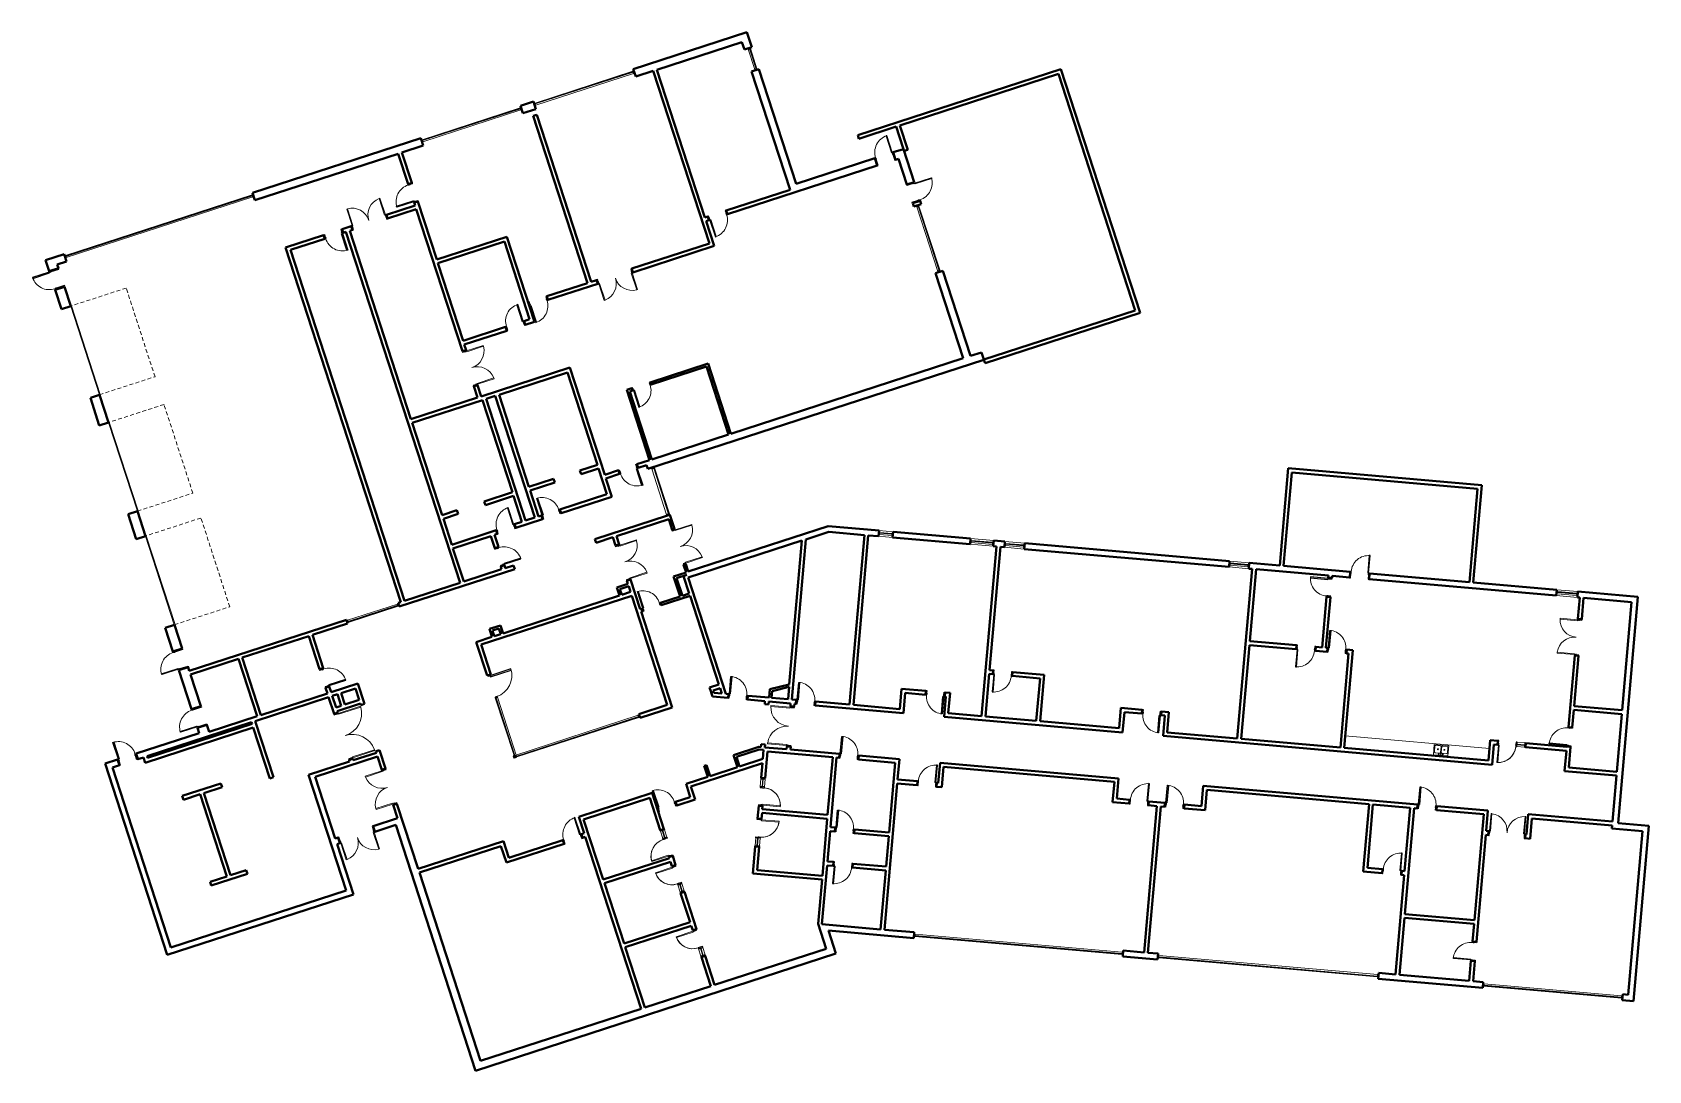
# Model space of a CAD drawing. Header units: inches. Extents: x -2539 to 788, y -163 to 1975.
import ezdxf

# ---------------------------------------------------------------- set-up
doc = ezdxf.new("R2010")
doc.units = ezdxf.units.IN
doc.header["$MEASUREMENT"] = 0
doc.linetypes.add('Overhead', pattern=[13, 8, -5])
for name, color, linetype, lineweight in [('A-DOOR', 31, 'Continuous', 15), ('A-DOOR-FRAM', 31, 'Continuous', 25), ('A-GLAZ-CURT', 52, 'Continuous', 9), ('A-GLAZ-CWMG', 51, 'Continuous', 9), ('A-WALL', 113, 'Continuous', 15), ('I-WALL', 2, 'Continuous', 15), ('P-SANR-FIXT', 6, 'Continuous', 9), ('Q-CASE', 31, 'Continuous', 9)]:
    doc.layers.add(name, color=color, linetype=linetype, lineweight=lineweight)

# ---------------------------------------------------------------- blocks, each defined once
blk = doc.blocks.new('System Panel - zGlazed-5170835-LEVEL 1 Map Export')
at = {"layer": 'A-GLAZ-CURT', "lineweight": 15}
for p, q in [((12.5, 1.5), (-12.5, 1.5)), ((-12.5, 1.5), (-12.5, 0.5)), ((-12.5, 0.5), (12.5, 0.5)), ((12.5, 0.5), (12.5, 1.5))]:
    blk.add_line(p, q, dxfattribs=at)
blk = doc.blocks.new('Rectangular Mullion - 4 1_2_ x 2_ Rectangular_CE_-5159558-LEVEL 1 Map Export')
at = {"layer": 'A-GLAZ-CWMG'}
for p, q in [((-770.4, 938.4), (-795.3, 940.6)), ((-770, 942.9), (-794.9, 945.1))]:
    blk.add_line(p, q, dxfattribs=at)
blk = doc.blocks.new('Rectangular Mullion - 4 1_2_ x 2_ Rectangular_CE_-5170836-LEVEL 1 Map Export')
at = {"layer": 'A-GLAZ-CWMG', "lineweight": 25}
for p, q in [((-2, 2.25), (0, 2.25)), ((-2, -2.25), (-2, 2.25)), ((0, 2.25), (0, -2.25)), ((0, -2.25), (-2, -2.25))]:
    blk.add_line(p, q, dxfattribs=at)
blk = doc.blocks.new('Rectangular Mullion - 4 1_2_ x 2_ Rectangular_CE_-5170837-LEVEL 1 Map Export')
at = {"layer": 'A-GLAZ-CWMG', "lineweight": 25}
for p, q in [((0, 2.25), (-2, 2.25)), ((-2, 2.25), (-2, -2.25)), ((0, -2.25), (0, 2.25)), ((-2, -2.25), (0, -2.25))]:
    blk.add_line(p, q, dxfattribs=at)
blk = doc.blocks.new('System Panel - zGlazed-5170838-LEVEL 1 Map Export')
at = {"layer": 'A-GLAZ-CURT', "lineweight": 15}
for p, q in [((22, 1.5), (-22, 1.5)), ((-22, 1.5), (-22, 0.5)), ((-22, 0.5), (22, 0.5)), ((22, 0.5), (22, 1.5))]:
    blk.add_line(p, q, dxfattribs=at)
blk = doc.blocks.new('Rectangular Mullion - 4 1_2_ x 2_ Rectangular_CE_-5142611-LEVEL 1 Map Export')
at = {"layer": 'A-GLAZ-CWMG'}
for p, q in [((-563.2, 920.3), (-607, 924.1)), ((-562.8, 924.7), (-606.6, 928.6))]:
    blk.add_line(p, q, dxfattribs=at)
blk = doc.blocks.new('System Panel - zGlazed-5170839-LEVEL 1 Map Export')
at = {"layer": 'A-GLAZ-CURT', "lineweight": 15}
for p, q in [((18.375, 1.5), (-18.375, 1.5)), ((-18.375, 1.5), (-18.375, 0.5)), ((-18.375, 0.5), (18.375, 0.5)), ((18.375, 0.5), (18.375, 1.5))]:
    blk.add_line(p, q, dxfattribs=at)
blk = doc.blocks.new('Rectangular Mullion - 4 1_2_ x 2_ Rectangular_CE_-5158961-LEVEL 1 Map Export')
at = {"layer": 'A-GLAZ-CWMG'}
for p, q in [((-499.4, 914.7), (-536, 917.9)), ((-499, 919.2), (-535.7, 922.4))]:
    blk.add_line(p, q, dxfattribs=at)
blk = doc.blocks.new('System Panel - zGlazed-5170840-LEVEL 1 Map Export')
at = {"layer": 'A-GLAZ-CURT', "lineweight": 15}
for p, q in [((19.875, 1.5), (-19.875, 1.5)), ((-19.875, 1.5), (-19.875, 0.5)), ((-19.875, 0.5), (19.875, 0.5)), ((19.875, 0.5), (19.875, 1.5))]:
    blk.add_line(p, q, dxfattribs=at)
blk = doc.blocks.new('Rectangular Mullion - 4 1_2_ x 2_ Rectangular_CE_-5158963-LEVEL 1 Map Export')
at = {"layer": 'A-GLAZ-CWMG'}
for p, q in [((639.2, 815.1), (599.6, 818.5)), ((639.6, 819.6), (600, 823))]:
    blk.add_line(p, q, dxfattribs=at)
blk = doc.blocks.new('Door-Double_CE_ - WD Door-2_ HM Frame-5189570-LEVEL 1 Map Export')
at = {"layer": 'A-DOOR'}
for p, q in [((-34.25, 40.5), (-36, 40.5)), ((-36, 40.5), (-36, 4.5)), ((-34.25, 4.5), (-34.25, 40.5)), ((36, 40.5), (34.25, 40.5)), ((34.25, 40.5), (34.25, 4.5)), ((36, 4.5), (36, 40.5)), ((-36, 4.5), (-34.25, 4.5)), ((34.25, 4.5), (36, 4.5))]:
    blk.add_line(p, q, dxfattribs=at)
at = {"layer": 'A-DOOR', "lineweight": 9}
for centre, start, end in [((-36, 4.5), 359.5, 87.20317), ((36, 4.5), 92.78611, 180.5)]:
    blk.add_arc(centre, 36, start, end, dxfattribs=at)
at = {"layer": 'A-DOOR-FRAM'}
for p, q in [((-36, 4.5), (-38, 4.5)), ((-38, 4.5), (-38, -4.5)), ((-36, 2.75), (-36, 4.5)), ((-35.5, 2.75), (-36, 2.75)), ((-36, -4.5), (-36, 0.75)), ((-36, 0.75), (-35.5, 0.75)), ((-35.5, 0.75), (-35.5, 2.75)), ((36, 2.75), (35.5, 2.75)), ((35.5, 2.75), (35.5, 0.75)), ((35.5, 0.75), (36, 0.75)), ((38, 4.5), (36, 4.5)), ((36, 4.5), (36, 2.75)), ((36, 0.75), (36, -4.5)), ((38, -4.5), (38, 4.5)), ((-38, -4.5), (-36, -4.5)), ((36, -4.5), (38, -4.5))]:
    blk.add_line(p, q, dxfattribs=at)
blk = doc.blocks.new('Door-Single_CE_ - HM Door-2_ HM Frame-5133232-LEVEL 1 Map Export')
at = {"layer": 'A-DOOR'}
for p, q in [((16.25, -40.5), (16.25, -4.5)), ((16.25, -4.5), (18, -4.5)), ((18, -4.5), (18, -40.5)), ((18, -40.5), (16.25, -40.5))]:
    blk.add_line(p, q, dxfattribs=at)
at = {"layer": 'A-DOOR', "lineweight": 25}
for p, q in [((16.25, -40.5), (16.25, -4.5)), ((18, -4.5), (16.25, -4.5)), ((18, -4.5), (18, -40.5)), ((18, -40.5), (16.25, -40.5))]:
    blk.add_line(p, q, dxfattribs=at)
at = {"layer": 'A-DOOR', "lineweight": 9}
blk.add_arc((18, -4.5), 36, 179.5, 270, dxfattribs=at)
blk.add_arc((18, -4.5), 36, 179.5, 270, dxfattribs=at)
blk.add_arc((18, -4.5), 36, 179.5, 270, dxfattribs=at)
blk.add_arc((18, -4.5), 36, 179.5, 270, dxfattribs=at)
at = {"layer": 'A-DOOR-FRAM'}
for p, q in [((-20, 4.5), (-18, 4.5)), ((-20, -4.5), (-20, 4.5)), ((-18, 4.5), (-18, -0.75)), ((18, 4.5), (20, 4.5)), ((18, -0.75), (18, 4.5)), ((20, 4.5), (20, -4.5)), ((-18, -4.5), (-20, -4.5)), ((-18, -0.75), (-17.5, -0.75)), ((-18, -2.75), (-18, -4.5)), ((-17.5, -2.75), (-18, -2.75)), ((-17.5, -0.75), (-17.5, -2.75)), ((17.5, -0.75), (18, -0.75)), ((17.5, -2.75), (17.5, -0.75)), ((18, -2.75), (17.5, -2.75)), ((18, -4.5), (18, -2.75)), ((20, -4.5), (18, -4.5))]:
    blk.add_line(p, q, dxfattribs=at)
blk = doc.blocks.new('Door-Double_CE_ - HM Door-2_ HM Frame-5132339-LEVEL 1 Map Export')
at = {"layer": 'A-DOOR'}
for p, q in [((-34.25, 40.5), (-36, 40.5)), ((-36, 40.5), (-36, 4.5)), ((-34.25, 4.5), (-34.25, 40.5)), ((36, 40.5), (34.25, 40.5)), ((34.25, 40.5), (34.25, 4.5)), ((36, 4.5), (36, 40.5)), ((-36, 4.5), (-34.25, 4.5)), ((34.25, 4.5), (36, 4.5))]:
    blk.add_line(p, q, dxfattribs=at)
at = {"layer": 'A-DOOR', "lineweight": 9}
for centre, start, end in [((-36, 4.5), 359.5, 87.20317), ((36, 4.5), 92.78611, 180.5)]:
    blk.add_arc(centre, 36, start, end, dxfattribs=at)
at = {"layer": 'A-DOOR-FRAM'}
for p, q in [((-36, 4.5), (-38, 4.5)), ((-38, 4.5), (-38, -4.5)), ((-36, 2.75), (-36, 4.5)), ((-35.5, 2.75), (-36, 2.75)), ((-36, -4.5), (-36, 0.75)), ((-36, 0.75), (-35.5, 0.75)), ((-35.5, 0.75), (-35.5, 2.75)), ((36, 2.75), (35.5, 2.75)), ((35.5, 2.75), (35.5, 0.75)), ((35.5, 0.75), (36, 0.75)), ((38, 4.5), (36, 4.5)), ((36, 4.5), (36, 2.75)), ((36, 0.75), (36, -4.5)), ((38, -4.5), (38, 4.5)), ((-38, -4.5), (-36, -4.5)), ((36, -4.5), (38, -4.5))]:
    blk.add_line(p, q, dxfattribs=at)
blk = doc.blocks.new('Door-Single_CE_ - HM Door-2_ HM Frame-5133576-LEVEL 1 Map Export')
at = {"layer": 'A-DOOR'}
for p, q in [((18, 40.5), (16.25, 40.5)), ((16.25, 40.5), (16.25, 4.5)), ((18, 4.5), (18, 40.5)), ((16.25, 4.5), (18, 4.5))]:
    blk.add_line(p, q, dxfattribs=at)
at = {"layer": 'A-DOOR', "lineweight": 25}
for p, q in [((18, 40.5), (16.25, 40.5)), ((16.25, 40.5), (16.25, 4.5)), ((18, 4.5), (18, 40.5)), ((18, 4.5), (16.25, 4.5))]:
    blk.add_line(p, q, dxfattribs=at)
at = {"layer": 'A-DOOR', "lineweight": 9}
blk.add_arc((18, 4.5), 36, 90, 180.5, dxfattribs=at)
blk.add_arc((18, 4.5), 36, 90, 180.5, dxfattribs=at)
blk.add_arc((18, 4.5), 36, 90, 180.5, dxfattribs=at)
blk.add_arc((18, 4.5), 36, 90, 180.5, dxfattribs=at)
at = {"layer": 'A-DOOR-FRAM'}
for p, q in [((-18, 4.5), (-20, 4.5)), ((-20, 4.5), (-20, -4.5)), ((-18, 2.75), (-18, 4.5)), ((-17.5, 2.75), (-18, 2.75)), ((-18, -4.5), (-18, 0.75)), ((-18, 0.75), (-17.5, 0.75)), ((-17.5, 0.75), (-17.5, 2.75)), ((18, 2.75), (17.5, 2.75)), ((17.5, 2.75), (17.5, 0.75)), ((17.5, 0.75), (18, 0.75)), ((20, 4.5), (18, 4.5)), ((18, 4.5), (18, 2.75)), ((18, 0.75), (18, -4.5)), ((20, -4.5), (20, 4.5)), ((-20, -4.5), (-18, -4.5)), ((18, -4.5), (20, -4.5))]:
    blk.add_line(p, q, dxfattribs=at)
blk = doc.blocks.new('Door-Single_CE_ - WD Door-2_ HM Frame-5189553-LEVEL 1 Map Export')
at = {"layer": 'A-DOOR'}
for p, q in [((16, -40.5), (16, -4.5)), ((16, -4.5), (18, -4.5)), ((18, -4.5), (18, -40.5)), ((18, -40.5), (16, -40.5))]:
    blk.add_line(p, q, dxfattribs=at)
at = {"layer": 'A-DOOR', "lineweight": 25}
for p, q in [((16, -40.5), (16, -4.5)), ((18, -4.5), (16, -4.5)), ((18, -4.5), (18, -40.5)), ((18, -40.5), (16, -40.5))]:
    blk.add_line(p, q, dxfattribs=at)
at = {"layer": 'A-DOOR', "lineweight": 9}
blk.add_arc((18, -4.5), 36, 179.5, 270, dxfattribs=at)
blk.add_arc((18, -4.5), 36, 179.5, 270, dxfattribs=at)
blk.add_arc((18, -4.5), 36, 179.5, 270, dxfattribs=at)
blk.add_arc((18, -4.5), 36, 179.5, 270, dxfattribs=at)
at = {"layer": 'A-DOOR-FRAM'}
for p, q in [((-20, 4.5), (-18, 4.5)), ((-20, -4.5), (-20, 4.5)), ((-18, 4.5), (-18, -0.5)), ((18, 4.5), (20, 4.5)), ((18, -0.5), (18, 4.5)), ((20, 4.5), (20, -4.5)), ((-18, -4.5), (-20, -4.5)), ((-18, -0.5), (-17.5, -0.5)), ((-18, -2.5), (-18, -4.5)), ((-17.5, -2.5), (-18, -2.5)), ((-17.5, -0.5), (-17.5, -2.5)), ((17.5, -0.5), (18, -0.5)), ((17.5, -2.5), (17.5, -0.5)), ((18, -2.5), (17.5, -2.5)), ((18, -4.5), (18, -2.5)), ((20, -4.5), (18, -4.5))]:
    blk.add_line(p, q, dxfattribs=at)
blk = doc.blocks.new('Door-Single-Sidelite_CE_ - WD Door-2_ HM Frame-Sidelite-5190575-LEVEL 1 Map Export')
at = {"layer": 'A-DOOR'}
for p, q in [((18, 40.5), (16, 40.5)), ((16, 40.5), (16, 4.5)), ((18, 4.5), (18, 40.5)), ((16, 4.5), (18, 4.5))]:
    blk.add_line(p, q, dxfattribs=at)
at = {"layer": 'A-DOOR', "lineweight": 25}
for p, q in [((-20, 0.125), (-36, 0.125)), ((-36, 0.125), (-36, -0.125)), ((-20, -0.125), (-20, 0.125)), ((-36, -0.125), (-20, -0.125))]:
    blk.add_line(p, q, dxfattribs=at)
at = {"layer": 'A-DOOR', "lineweight": 9}
for start, end in [(93.196373, 180.5), (90, 179.5)]:
    blk.add_arc((18, 4.5), 36, start, end, dxfattribs=at)
at = {"layer": 'A-DOOR-FRAM'}
for p, q in [((-36, 4.5), (-38, 4.5)), ((-38, 4.5), (-38, -4.5)), ((-36, -4.5), (-36, 4.5)), ((-18, 4.5), (-20, 4.5)), ((-20, 4.5), (-20, -4.5)), ((-18, 2.5), (-18, 4.5)), ((-17.5, 2.5), (-18, 2.5)), ((-18, -4.5), (-18, 0.5)), ((-18, 0.5), (-17.5, 0.5)), ((-17.5, 0.5), (-17.5, 2.5)), ((18, 2.5), (17.5, 2.5)), ((17.5, 2.5), (17.5, 0.5)), ((17.5, 0.5), (18, 0.5)), ((20, 4.5), (18, 4.5)), ((18, 4.5), (18, 2.5)), ((18, 0.5), (18, -4.5)), ((20, -4.5), (20, 4.5)), ((-38, -4.5), (-36, -4.5)), ((-20, -4.5), (-18, -4.5)), ((18, -4.5), (20, -4.5))]:
    blk.add_line(p, q, dxfattribs=at)
at = {"layer": 'A-DOOR-FRAM', "lineweight": 9}
for p, q in [((-36, 4.5), (-20, 4.5)), ((-20, -4.5), (-36, -4.5))]:
    blk.add_line(p, q, dxfattribs=at)
blk = doc.blocks.new('System Panel - zGlazed-5170841-LEVEL 1 Map Export')
at = {"layer": 'A-GLAZ-CURT', "lineweight": 15}
for p, q in [((214, -0.5), (-214, -0.5)), ((-214, -0.5), (-214, -1.5)), ((-214, -1.5), (214, -1.5)), ((214, -1.5), (214, -0.5))]:
    blk.add_line(p, q, dxfattribs=at)
blk = doc.blocks.new('Rectangular Mullion - 4 1_2_ x 2_ Rectangular_CE_-5136554-LEVEL 1 Map Export')
at = {"layer": 'A-GLAZ-CWMG'}
for p, q in [((-296.5, 75.8), (-722.9, 113.1)), ((-296.1, 80.3), (-722.5, 117.6))]:
    blk.add_line(p, q, dxfattribs=at)
blk = doc.blocks.new('Rectangular Mullion - 4 1_2_ x 2_ Rectangular_CE_-5170842-LEVEL 1 Map Export')
at = {"layer": 'A-GLAZ-CWMG', "lineweight": 25}
for p, q in [((-2, 2.25), (0, 2.25)), ((-2, -2.25), (-2, 2.25)), ((0, 2.25), (0, -2.25)), ((0, -2.25), (-2, -2.25))]:
    blk.add_line(p, q, dxfattribs=at)
blk = doc.blocks.new('Rectangular Mullion - 4 1_2_ x 2_ Rectangular_CE_-5170843-LEVEL 1 Map Export')
at = {"layer": 'A-GLAZ-CWMG', "lineweight": 25}
for p, q in [((0, 2.25), (-2, 2.25)), ((-2, 2.25), (-2, -2.25)), ((0, -2.25), (0, 2.25)), ((-2, -2.25), (0, -2.25))]:
    blk.add_line(p, q, dxfattribs=at)
blk = doc.blocks.new('System Panel - zGlazed-5170844-LEVEL 1 Map Export')
at = {"layer": 'A-GLAZ-CURT', "lineweight": 15}
for p, q in [((226, -0.5), (-226, -0.5)), ((-226, -0.5), (-226, -1.5)), ((-226, -1.5), (226, -1.5)), ((226, -1.5), (226, -0.5))]:
    blk.add_line(p, q, dxfattribs=at)
blk = doc.blocks.new('Rectangular Mullion - 4 1_2_ x 2_ Rectangular_CE_-5136415-LEVEL 1 Map Export')
at = {"layer": 'A-GLAZ-CWMG'}
for p, q in [((229.5, 29.8), (-220.8, 69.2)), ((229.9, 34.3), (-220.4, 73.7))]:
    blk.add_line(p, q, dxfattribs=at)
blk = doc.blocks.new('System Panel - zGlazed-5170845-LEVEL 1 Map Export')
at = {"layer": 'A-GLAZ-CURT', "lineweight": 15}
for p, q in [((142, -0.5), (-142, -0.5)), ((-142, -0.5), (-142, -1.5)), ((-142, -1.5), (142, -1.5)), ((142, -1.5), (142, -0.5))]:
    blk.add_line(p, q, dxfattribs=at)
blk = doc.blocks.new('Rectangular Mullion - 4 1_2_ x 2_ Rectangular_CE_-5136506-LEVEL 1 Map Export')
at = {"layer": 'A-GLAZ-CWMG'}
for p, q in [((731.5, -14.1), (448.6, 10.6)), ((731.9, -9.6), (449, 15.1))]:
    blk.add_line(p, q, dxfattribs=at)
blk = doc.blocks.new('System Panel - zGlazed-5172024-LEVEL 1 Map Export')
at = {"layer": 'A-GLAZ-CURT', "lineweight": 15}
for p, q in [((202, 1.5), (-202, 1.5)), ((-202, 1.5), (-202, 0.5)), ((-202, 0.5), (202, 0.5)), ((202, 0.5), (202, 1.5))]:
    blk.add_line(p, q, dxfattribs=at)
blk = doc.blocks.new('Rectangular Mullion - 4 1_2_ x 2_ Rectangular_CE_-5142483-LEVEL 1 Map Export')
at = {"layer": 'A-GLAZ-CWMG'}
for p, q in [((-2086.8, 1640), (-2471, 1515.1)), ((-2085.4, 1635.7), (-2469.6, 1510.8))]:
    blk.add_line(p, q, dxfattribs=at)
blk = doc.blocks.new('Rectangular Mullion - 4 1_2_ x 2_ Rectangular_CE_-5170850-LEVEL 1 Map Export')
at = {"layer": 'A-GLAZ-CWMG', "lineweight": 25}
for p, q in [((-2, 2.25), (0, 2.25)), ((-2, -2.25), (-2, 2.25)), ((0, 2.25), (0, -2.25)), ((0, -2.25), (-2, -2.25))]:
    blk.add_line(p, q, dxfattribs=at)
blk = doc.blocks.new('Rectangular Mullion - 4 1_2_ x 2_ Rectangular_CE_-5170851-LEVEL 1 Map Export')
at = {"layer": 'A-GLAZ-CWMG', "lineweight": 25}
for p, q in [((0, 2.25), (-2, 2.25)), ((-2, 2.25), (-2, -2.25)), ((0, -2.25), (0, 2.25)), ((-2, -2.25), (0, -2.25))]:
    blk.add_line(p, q, dxfattribs=at)
blk = doc.blocks.new('System Panel - zGlazed-5172025-LEVEL 1 Map Export')
at = {"layer": 'A-GLAZ-CURT', "lineweight": 15}
for p, q in [((106, 1.5), (-106, 1.5)), ((-106, 1.5), (-106, 0.5)), ((-106, 0.5), (106, 0.5)), ((106, 0.5), (106, 1.5))]:
    blk.add_line(p, q, dxfattribs=at)
blk = doc.blocks.new('Rectangular Mullion - 4 1_2_ x 2_ Rectangular_CE_-5142538-LEVEL 1 Map Export')
at = {"layer": 'A-GLAZ-CWMG'}
for p, q in [((-1535.2, 1819.2), (-1736.8, 1753.7)), ((-1533.8, 1814.9), (-1735.4, 1749.4))]:
    blk.add_line(p, q, dxfattribs=at)
blk = doc.blocks.new('System Panel - zGlazed-5170852-LEVEL 1 Map Export')
at = {"layer": 'A-GLAZ-CURT', "lineweight": 15}
for p, q in [((22, 1.5), (-22, 1.5)), ((-22, 1.5), (-22, 0.5)), ((-22, 0.5), (22, 0.5)), ((22, 0.5), (22, 1.5))]:
    blk.add_line(p, q, dxfattribs=at)
blk = doc.blocks.new('Door-Single_CE_ - HM Door-2_ HM Frame-5141567-LEVEL 1 Map Export')
at = {"layer": 'A-DOOR'}
for p, q in [((18, 44.5), (16.25, 44.5)), ((16.25, 44.5), (16.25, 8.5)), ((18, 8.5), (18, 44.5)), ((16.25, 8.5), (18, 8.5))]:
    blk.add_line(p, q, dxfattribs=at)
at = {"layer": 'A-DOOR', "lineweight": 25}
for p, q in [((18, 44.5), (16.25, 44.5)), ((16.25, 44.5), (16.25, 8.5)), ((18, 8.5), (18, 44.5)), ((18, 8.5), (16.25, 8.5))]:
    blk.add_line(p, q, dxfattribs=at)
at = {"layer": 'A-DOOR', "lineweight": 9}
blk.add_arc((18, 8.5), 36, 90, 180.5, dxfattribs=at)
blk.add_arc((18, 8.5), 36, 90, 180.5, dxfattribs=at)
blk.add_arc((18, 8.5), 36, 90, 180.5, dxfattribs=at)
blk.add_arc((18, 8.5), 36, 90, 180.5, dxfattribs=at)
at = {"layer": 'A-DOOR-FRAM'}
for p, q in [((-18, 8.5), (-20, 8.5)), ((-20, 8.5), (-20, -8.5)), ((-18, 6.75), (-18, 8.5)), ((-17.5, 6.75), (-18, 6.75)), ((-18, -8.5), (-18, 4.75)), ((-18, 4.75), (-17.5, 4.75)), ((-17.5, 4.75), (-17.5, 6.75)), ((18, 6.75), (17.5, 6.75)), ((17.5, 6.75), (17.5, 4.75)), ((17.5, 4.75), (18, 4.75)), ((20, 8.5), (18, 8.5)), ((18, 8.5), (18, 6.75)), ((18, 4.75), (18, -8.5)), ((20, -8.5), (20, 8.5)), ((-20, -8.5), (-18, -8.5)), ((18, -8.5), (20, -8.5))]:
    blk.add_line(p, q, dxfattribs=at)
blk = doc.blocks.new('Door-Single_CE_ - HM Door-2_ HM Frame-5141640-LEVEL 1 Map Export')
at = {"layer": 'A-DOOR'}
for p, q in [((16.25, -44.5), (16.25, -8.5)), ((16.25, -8.5), (18, -8.5)), ((18, -8.5), (18, -44.5)), ((18, -44.5), (16.25, -44.5))]:
    blk.add_line(p, q, dxfattribs=at)
at = {"layer": 'A-DOOR', "lineweight": 25}
for p, q in [((16.25, -44.5), (16.25, -8.5)), ((18, -8.5), (16.25, -8.5)), ((18, -8.5), (18, -44.5)), ((18, -44.5), (16.25, -44.5))]:
    blk.add_line(p, q, dxfattribs=at)
at = {"layer": 'A-DOOR', "lineweight": 9}
blk.add_arc((18, -8.5), 36, 179.5, 270, dxfattribs=at)
blk.add_arc((18, -8.5), 36, 179.5, 270, dxfattribs=at)
blk.add_arc((18, -8.5), 36, 179.5, 270, dxfattribs=at)
blk.add_arc((18, -8.5), 36, 179.5, 270, dxfattribs=at)
at = {"layer": 'A-DOOR-FRAM'}
for p, q in [((-20, 8.5), (-18, 8.5)), ((-20, -8.5), (-20, 8.5)), ((-18, 8.5), (-18, -4.75)), ((18, 8.5), (20, 8.5)), ((18, -4.75), (18, 8.5)), ((20, 8.5), (20, -8.5)), ((-18, -8.5), (-20, -8.5)), ((-18, -4.75), (-17.5, -4.75)), ((-18, -6.75), (-18, -8.5)), ((-17.5, -6.75), (-18, -6.75)), ((-17.5, -4.75), (-17.5, -6.75)), ((17.5, -4.75), (18, -4.75)), ((17.5, -6.75), (17.5, -4.75)), ((18, -6.75), (17.5, -6.75)), ((18, -8.5), (18, -6.75)), ((20, -8.5), (18, -8.5))]:
    blk.add_line(p, q, dxfattribs=at)
blk = doc.blocks.new('System Panel - zGlazed-5170853-LEVEL 1 Map Export')
at = {"layer": 'A-GLAZ-CURT', "lineweight": 15}
for p, q in [((70, 1.5), (-70, 1.5)), ((-70, 1.5), (-70, 0.5)), ((-70, 0.5), (70, 0.5)), ((70, 0.5), (70, 1.5))]:
    blk.add_line(p, q, dxfattribs=at)
blk = doc.blocks.new('Rectangular Mullion - 4 1_2_ x 2_ Rectangular_CE_-5143182-LEVEL 1 Map Export')
at = {"layer": 'A-GLAZ-CWMG'}
for p, q in [((-675.3, 1482.6), (-718.6, 1615.7)), ((-671, 1483.9), (-714.3, 1617.1))]:
    blk.add_line(p, q, dxfattribs=at)
blk = doc.blocks.new('Door-Single_CE_ - HM Door-2_ HM Frame-5143743-LEVEL 1 Map Export')
at = {"layer": 'A-DOOR'}
for p, q in [((18, 46.5), (16.25, 46.5)), ((16.25, 46.5), (16.25, 10.5)), ((18, 10.5), (18, 46.5)), ((16.25, 10.5), (18, 10.5))]:
    blk.add_line(p, q, dxfattribs=at)
at = {"layer": 'A-DOOR', "lineweight": 25}
for p, q in [((18, 46.5), (16.25, 46.5)), ((16.25, 46.5), (16.25, 10.5)), ((18, 10.5), (18, 46.5)), ((18, 10.5), (16.25, 10.5))]:
    blk.add_line(p, q, dxfattribs=at)
at = {"layer": 'A-DOOR', "lineweight": 9}
blk.add_arc((18, 10.5), 36, 90, 180.5, dxfattribs=at)
blk.add_arc((18, 10.5), 36, 90, 180.5, dxfattribs=at)
blk.add_arc((18, 10.5), 36, 90, 180.5, dxfattribs=at)
blk.add_arc((18, 10.5), 36, 90, 180.5, dxfattribs=at)
at = {"layer": 'A-DOOR-FRAM'}
for p, q in [((-18, 10.5), (-20, 10.5)), ((-20, 10.5), (-20, -10.5)), ((-18, 8.75), (-18, 10.5)), ((-17.5, 8.75), (-18, 8.75)), ((-18, -10.5), (-18, 6.75)), ((-18, 6.75), (-17.5, 6.75)), ((-17.5, 6.75), (-17.5, 8.75)), ((18, 8.75), (17.5, 8.75)), ((17.5, 8.75), (17.5, 6.75)), ((17.5, 6.75), (18, 6.75)), ((20, 10.5), (18, 10.5)), ((18, 10.5), (18, 8.75)), ((18, 6.75), (18, -10.5)), ((20, -10.5), (20, 10.5)), ((-20, -10.5), (-18, -10.5)), ((18, -10.5), (20, -10.5))]:
    blk.add_line(p, q, dxfattribs=at)
blk = doc.blocks.new('Door-Single_CE_ - HM Door-2_ HM Frame-5143902-LEVEL 1 Map Export')
at = {"layer": 'A-DOOR'}
for p, q in [((16.25, -46.5), (16.25, -10.5)), ((16.25, -10.5), (18, -10.5)), ((18, -10.5), (18, -46.5)), ((18, -46.5), (16.25, -46.5))]:
    blk.add_line(p, q, dxfattribs=at)
at = {"layer": 'A-DOOR', "lineweight": 25}
for p, q in [((16.25, -46.5), (16.25, -10.5)), ((18, -10.5), (16.25, -10.5)), ((18, -10.5), (18, -46.5)), ((18, -46.5), (16.25, -46.5))]:
    blk.add_line(p, q, dxfattribs=at)
at = {"layer": 'A-DOOR', "lineweight": 9}
blk.add_arc((18, -10.5), 36, 179.5, 270, dxfattribs=at)
blk.add_arc((18, -10.5), 36, 179.5, 270, dxfattribs=at)
blk.add_arc((18, -10.5), 36, 179.5, 270, dxfattribs=at)
blk.add_arc((18, -10.5), 36, 179.5, 270, dxfattribs=at)
at = {"layer": 'A-DOOR-FRAM'}
for p, q in [((-20, 10.5), (-18, 10.5)), ((-20, -10.5), (-20, 10.5)), ((-18, 10.5), (-18, -6.75)), ((18, 10.5), (20, 10.5)), ((18, -6.75), (18, 10.5)), ((20, 10.5), (20, -10.5)), ((-18, -10.5), (-20, -10.5)), ((-18, -6.75), (-17.5, -6.75)), ((-18, -8.75), (-18, -10.5)), ((-17.5, -8.75), (-18, -8.75)), ((-17.5, -6.75), (-17.5, -8.75)), ((17.5, -6.75), (18, -6.75)), ((17.5, -8.75), (17.5, -6.75)), ((18, -8.75), (17.5, -8.75)), ((18, -10.5), (18, -8.75)), ((20, -10.5), (18, -10.5))]:
    blk.add_line(p, q, dxfattribs=at)
blk = doc.blocks.new('Door-Single_CE_ - HM Door-2_ HM Frame-5145092-LEVEL 1 Map Export')
at = {"layer": 'A-DOOR'}
for p, q in [((16.25, -42.5), (16.25, -6.5)), ((16.25, -6.5), (18, -6.5)), ((18, -6.5), (18, -42.5)), ((18, -42.5), (16.25, -42.5))]:
    blk.add_line(p, q, dxfattribs=at)
at = {"layer": 'A-DOOR', "lineweight": 25}
for p, q in [((16.25, -42.5), (16.25, -6.5)), ((18, -6.5), (16.25, -6.5)), ((18, -6.5), (18, -42.5)), ((18, -42.5), (16.25, -42.5))]:
    blk.add_line(p, q, dxfattribs=at)
at = {"layer": 'A-DOOR', "lineweight": 9}
blk.add_arc((18, -6.5), 36, 179.5, 270, dxfattribs=at)
blk.add_arc((18, -6.5), 36, 179.5, 270, dxfattribs=at)
blk.add_arc((18, -6.5), 36, 179.5, 270, dxfattribs=at)
blk.add_arc((18, -6.5), 36, 179.5, 270, dxfattribs=at)
at = {"layer": 'A-DOOR-FRAM'}
for p, q in [((-20, 6.5), (-18, 6.5)), ((-20, -6.5), (-20, 6.5)), ((-18, 6.5), (-18, -2.75)), ((18, 6.5), (20, 6.5)), ((18, -2.75), (18, 6.5)), ((20, 6.5), (20, -6.5)), ((-18, -6.5), (-20, -6.5)), ((-18, -2.75), (-17.5, -2.75)), ((-18, -4.75), (-18, -6.5)), ((-17.5, -4.75), (-18, -4.75)), ((-17.5, -2.75), (-17.5, -4.75)), ((17.5, -2.75), (18, -2.75)), ((17.5, -4.75), (17.5, -2.75)), ((18, -4.75), (17.5, -4.75)), ((18, -6.5), (18, -4.75)), ((20, -6.5), (18, -6.5))]:
    blk.add_line(p, q, dxfattribs=at)
blk = doc.blocks.new('Door-Single-Sidelite_CE_ - WD Door-2_ HM Frame-Sidelite-5190960-LEVEL 1 Map Export')
at = {"layer": 'A-DOOR', "lineweight": 25}
for p, q in [((-36, -0.125), (-36, 0.125)), ((-36, 0.125), (-20, 0.125)), ((-20, 0.125), (-20, -0.125)), ((-20, -0.125), (-36, -0.125))]:
    blk.add_line(p, q, dxfattribs=at)
at = {"layer": 'A-DOOR'}
for p, q in [((16, -4.5), (18, -4.5)), ((16, -40.5), (16, -4.5)), ((18, -4.5), (18, -40.5)), ((18, -40.5), (16, -40.5))]:
    blk.add_line(p, q, dxfattribs=at)
at = {"layer": 'A-DOOR', "lineweight": 9}
for start, end in [(179.5, 266.803627), (180.5, 270)]:
    blk.add_arc((18, -4.5), 36, start, end, dxfattribs=at)
at = {"layer": 'A-DOOR-FRAM'}
for p, q in [((-38, 4.5), (-36, 4.5)), ((-38, -4.5), (-38, 4.5)), ((-36, 4.5), (-36, -4.5)), ((-20, 4.5), (-18, 4.5)), ((-20, -4.5), (-20, 4.5)), ((-18, 4.5), (-18, -0.5)), ((18, 4.5), (20, 4.5)), ((18, -0.5), (18, 4.5)), ((20, 4.5), (20, -4.5)), ((-36, -4.5), (-38, -4.5)), ((-18, -4.5), (-20, -4.5)), ((-18, -0.5), (-17.5, -0.5)), ((-18, -2.5), (-18, -4.5)), ((-17.5, -2.5), (-18, -2.5)), ((-17.5, -0.5), (-17.5, -2.5)), ((17.5, -0.5), (18, -0.5)), ((17.5, -2.5), (17.5, -0.5)), ((18, -2.5), (17.5, -2.5)), ((18, -4.5), (18, -2.5)), ((20, -4.5), (18, -4.5))]:
    blk.add_line(p, q, dxfattribs=at)
at = {"layer": 'A-DOOR-FRAM', "lineweight": 9}
for p, q in [((-20, 4.5), (-36, 4.5)), ((-36, -4.5), (-20, -4.5))]:
    blk.add_line(p, q, dxfattribs=at)
blk = doc.blocks.new('Door-Single_CE_ - HM Door-2_ HM Frame-5167732-LEVEL 1 Map Export')
at = {"layer": 'A-DOOR'}
for p, q in [((16.25, -39), (16.25, -3)), ((16.25, -3), (18, -3)), ((18, -3), (18, -39)), ((18, -39), (16.25, -39))]:
    blk.add_line(p, q, dxfattribs=at)
at = {"layer": 'A-DOOR', "lineweight": 25}
for p, q in [((16.25, -39), (16.25, -3)), ((18, -3), (16.25, -3)), ((18, -3), (18, -39)), ((18, -39), (16.25, -39))]:
    blk.add_line(p, q, dxfattribs=at)
at = {"layer": 'A-DOOR', "lineweight": 9}
blk.add_arc((18, -3), 36, 179.5, 270, dxfattribs=at)
blk.add_arc((18, -3), 36, 179.5, 270, dxfattribs=at)
blk.add_arc((18, -3), 36, 179.5, 270, dxfattribs=at)
blk.add_arc((18, -3), 36, 179.5, 270, dxfattribs=at)
at = {"layer": 'A-DOOR-FRAM'}
for p, q in [((-20, 3), (-18, 3)), ((-20, -3), (-20, 3)), ((-18, 3), (-18, 0.75)), ((-18, 0.75), (-17.5, 0.75)), ((-17.5, 0.75), (-17.5, -1.25)), ((17.5, 0.75), (18, 0.75)), ((17.5, -1.25), (17.5, 0.75)), ((18, 3), (20, 3)), ((18, 0.75), (18, 3)), ((20, 3), (20, -3)), ((-18, -3), (-20, -3)), ((-18, -1.25), (-18, -3)), ((-17.5, -1.25), (-18, -1.25)), ((18, -1.25), (17.5, -1.25)), ((18, -3), (18, -1.25)), ((20, -3), (18, -3))]:
    blk.add_line(p, q, dxfattribs=at)
blk = doc.blocks.new('Door-Double_CE_ - HM Door-2_ HM Frame-5169052-LEVEL 1 Map Export')
at = {"layer": 'A-DOOR'}
for p, q in [((-46.25, 52.5), (-48, 52.5)), ((-48, 52.5), (-48, 4.5)), ((-46.25, 4.5), (-46.25, 52.5)), ((48, 52.5), (46.25, 52.5)), ((46.25, 52.5), (46.25, 4.5)), ((48, 4.5), (48, 52.5)), ((-48, 4.5), (-46.25, 4.5)), ((46.25, 4.5), (48, 4.5))]:
    blk.add_line(p, q, dxfattribs=at)
at = {"layer": 'A-DOOR', "lineweight": 9}
for centre, start, end in [((-48, 4.5), 359.5, 87.91007), ((48, 4.5), 92.08993, 180.5)]:
    blk.add_arc(centre, 48, start, end, dxfattribs=at)
at = {"layer": 'A-DOOR-FRAM'}
for p, q in [((-48, 4.5), (-50, 4.5)), ((-50, 4.5), (-50, -4.5)), ((-48, 2.75), (-48, 4.5)), ((-47.5, 2.75), (-48, 2.75)), ((-48, -4.5), (-48, 0.75)), ((-48, 0.75), (-47.5, 0.75)), ((-47.5, 0.75), (-47.5, 2.75)), ((48, 2.75), (47.5, 2.75)), ((47.5, 2.75), (47.5, 0.75)), ((47.5, 0.75), (48, 0.75)), ((50, 4.5), (48, 4.5)), ((48, 4.5), (48, 2.75)), ((48, 0.75), (48, -4.5)), ((50, -4.5), (50, 4.5)), ((-50, -4.5), (-48, -4.5)), ((48, -4.5), (50, -4.5))]:
    blk.add_line(p, q, dxfattribs=at)
blk = doc.blocks.new('Door-Double_CE_ - HM Door-2_ HM Frame-5172298-LEVEL 1 Map Export')
at = {"layer": 'A-DOOR'}
for p, q in [((-34.25, 39), (-36, 39)), ((-36, 39), (-36, 3)), ((-34.25, 3), (-34.25, 39)), ((36, 39), (34.25, 39)), ((34.25, 39), (34.25, 3)), ((36, 3), (36, 39)), ((-36, 3), (-34.25, 3)), ((34.25, 3), (36, 3))]:
    blk.add_line(p, q, dxfattribs=at)
at = {"layer": 'A-DOOR', "lineweight": 9}
for centre, start, end in [((-36, 3), 359.5, 87.20317), ((36, 3), 92.78611, 180.5)]:
    blk.add_arc(centre, 36, start, end, dxfattribs=at)
at = {"layer": 'A-DOOR-FRAM'}
for p, q in [((-36, 3), (-38, 3)), ((-38, 3), (-38, -3)), ((-36, 1.25), (-36, 3)), ((-35.5, 1.25), (-36, 1.25)), ((-35.5, -0.75), (-35.5, 1.25)), ((36, 1.25), (35.5, 1.25)), ((35.5, 1.25), (35.5, -0.75)), ((38, 3), (36, 3)), ((36, 3), (36, 1.25)), ((38, -3), (38, 3)), ((-38, -3), (-36, -3)), ((-36, -3), (-36, -0.75)), ((-36, -0.75), (-35.5, -0.75)), ((35.5, -0.75), (36, -0.75)), ((36, -0.75), (36, -3)), ((36, -3), (38, -3))]:
    blk.add_line(p, q, dxfattribs=at)
blk = doc.blocks.new('Door-Double_CE_ - HM Door-2_ HM Frame-5172602-LEVEL 1 Map Export')
at = {"layer": 'A-DOOR'}
for p, q in [((-34.25, 42.5), (-36, 42.5)), ((-36, 42.5), (-36, 6.5)), ((-34.25, 6.5), (-34.25, 42.5)), ((36, 42.5), (34.25, 42.5)), ((34.25, 42.5), (34.25, 6.5)), ((36, 6.5), (36, 42.5)), ((-36, 6.5), (-34.25, 6.5)), ((34.25, 6.5), (36, 6.5))]:
    blk.add_line(p, q, dxfattribs=at)
at = {"layer": 'A-DOOR', "lineweight": 9}
for centre, start, end in [((-36, 6.5), 359.5, 87.20317), ((36, 6.5), 92.78611, 180.5)]:
    blk.add_arc(centre, 36, start, end, dxfattribs=at)
at = {"layer": 'A-DOOR-FRAM'}
for p, q in [((-36, 6.5), (-38, 6.5)), ((-38, 6.5), (-38, -6.5)), ((-36, 4.75), (-36, 6.5)), ((-35.5, 4.75), (-36, 4.75)), ((-36, -6.5), (-36, 2.75)), ((-36, 2.75), (-35.5, 2.75)), ((-35.5, 2.75), (-35.5, 4.75)), ((36, 4.75), (35.5, 4.75)), ((35.5, 4.75), (35.5, 2.75)), ((35.5, 2.75), (36, 2.75)), ((38, 6.5), (36, 6.5)), ((36, 6.5), (36, 4.75)), ((36, 2.75), (36, -6.5)), ((38, -6.5), (38, 6.5)), ((-38, -6.5), (-36, -6.5)), ((36, -6.5), (38, -6.5))]:
    blk.add_line(p, q, dxfattribs=at)
blk = doc.blocks.new('Door-Double_CE_ - HM Door-2_ HM Frame-5176251-LEVEL 1 Map Export')
at = {"layer": 'A-DOOR'}
for p, q in [((-37.75, 44), (-39.5, 44)), ((-39.5, 44), (-39.5, 4.5)), ((-37.75, 4.5), (-37.75, 44)), ((39.5, 44), (37.75, 44)), ((37.75, 44), (37.75, 4.5)), ((39.5, 4.5), (39.5, 44)), ((-39.5, 4.5), (-37.75, 4.5)), ((37.75, 4.5), (39.5, 4.5))]:
    blk.add_line(p, q, dxfattribs=at)
at = {"layer": 'A-DOOR', "lineweight": 9}
for centre, start, end in [((-39.5, 4.5), 359.5, 87.46093), ((39.5, 4.5), 92.53907, 180.5)]:
    blk.add_arc(centre, 39.5, start, end, dxfattribs=at)
at = {"layer": 'A-DOOR-FRAM'}
for p, q in [((-39.5, 4.5), (-41.5, 4.5)), ((-41.5, 4.5), (-41.5, -4.5)), ((-39.5, 2.75), (-39.5, 4.5)), ((-39, 2.75), (-39.5, 2.75)), ((-39.5, -4.5), (-39.5, 0.75)), ((-39.5, 0.75), (-39, 0.75)), ((-39, 0.75), (-39, 2.75)), ((39.5, 2.75), (39, 2.75)), ((39, 2.75), (39, 0.75)), ((39, 0.75), (39.5, 0.75)), ((41.5, 4.5), (39.5, 4.5)), ((39.5, 4.5), (39.5, 2.75)), ((39.5, 0.75), (39.5, -4.5)), ((41.5, -4.5), (41.5, 4.5)), ((-41.5, -4.5), (-39.5, -4.5)), ((39.5, -4.5), (41.5, -4.5))]:
    blk.add_line(p, q, dxfattribs=at)
blk = doc.blocks.new('Overhead-Sectional - 16_ x 10_ Glass-5185512-LEVEL 1 Map Export')
at = {"layer": 'A-DOOR'}
for p, q in [((-96, -11.5), (-96, -10)), ((-96, -10), (96, -10)), ((96, -11.5), (-96, -11.5)), ((96, -10), (96, -11.5))]:
    blk.add_line(p, q, dxfattribs=at)
at = {"layer": 'A-DOOR', "linetype": 'Overhead'}
for p, q in [((-96, -10), (-96, -130)), ((96, -130), (96, -10)), ((-96, -130), (96, -130))]:
    blk.add_line(p, q, dxfattribs=at)
blk = doc.blocks.new('Door-Single_CE_ - HM Door-2_ HM Frame-5186365-LEVEL 1 Map Export')
at = {"layer": 'A-DOOR'}
for p, q in [((18, 39), (16.25, 39)), ((16.25, 39), (16.25, 3)), ((18, 3), (18, 39)), ((16.25, 3), (18, 3))]:
    blk.add_line(p, q, dxfattribs=at)
at = {"layer": 'A-DOOR', "lineweight": 25}
for p, q in [((18, 39), (16.25, 39)), ((16.25, 39), (16.25, 3)), ((18, 3), (18, 39)), ((18, 3), (16.25, 3))]:
    blk.add_line(p, q, dxfattribs=at)
at = {"layer": 'A-DOOR', "lineweight": 9}
blk.add_arc((18, 3), 36, 90, 180.5, dxfattribs=at)
blk.add_arc((18, 3), 36, 90, 180.5, dxfattribs=at)
blk.add_arc((18, 3), 36, 90, 180.5, dxfattribs=at)
blk.add_arc((18, 3), 36, 90, 180.5, dxfattribs=at)
at = {"layer": 'A-DOOR-FRAM'}
for p, q in [((-18, 3), (-20, 3)), ((-20, 3), (-20, -3)), ((-18, 1.25), (-18, 3)), ((-17.5, 1.25), (-18, 1.25)), ((-17.5, -0.75), (-17.5, 1.25)), ((18, 1.25), (17.5, 1.25)), ((17.5, 1.25), (17.5, -0.75)), ((20, 3), (18, 3)), ((18, 3), (18, 1.25)), ((20, -3), (20, 3)), ((-20, -3), (-18, -3)), ((-18, -3), (-18, -0.75)), ((-18, -0.75), (-17.5, -0.75)), ((17.5, -0.75), (18, -0.75)), ((18, -0.75), (18, -3)), ((18, -3), (20, -3))]:
    blk.add_line(p, q, dxfattribs=at)
blk = doc.blocks.new('System Panel - zGlazed-5186700-LEVEL 1 Map Export')
at = {"layer": 'A-GLAZ-CURT', "lineweight": 15}
for p, q in [((49.8125, 1.5), (-49.8125, 1.5)), ((-49.8125, 1.5), (-49.8125, 0.5)), ((-49.8125, 0.5), (49.8125, 0.5)), ((49.8125, 0.5), (49.8125, 1.5))]:
    blk.add_line(p, q, dxfattribs=at)
blk = doc.blocks.new('Rectangular Mullion - 6_ x 2_ Rectangular_CE_-5186699-LEVEL 1 Map Export')
at = {"layer": 'A-GLAZ-CWMG'}
for p, q in [((-1233.7, 981.5), (-1264.5, 1076.2)), ((-1228, 983.3), (-1258.7, 1078.1))]:
    blk.add_line(p, q, dxfattribs=at)
blk = doc.blocks.new('Rectangular Mullion - 6_ x 2_ Rectangular_CE_-5186604-LEVEL 1 Map Export')
at = {"layer": 'A-GLAZ-CWMG', "lineweight": 25}
for p, q in [((-2, 3.75), (0, 3.75)), ((-2, -2.25), (-2, 3.75)), ((0, 3.75), (0, -2.25)), ((0, -2.25), (-2, -2.25))]:
    blk.add_line(p, q, dxfattribs=at)
blk = doc.blocks.new('Rectangular Mullion - 6_ x 2_ Rectangular_CE_-5186605-LEVEL 1 Map Export')
at = {"layer": 'A-GLAZ-CWMG', "lineweight": 25}
for p, q in [((0, 3.75), (-2, 3.75)), ((-2, 3.75), (-2, -2.25)), ((0, -2.25), (0, 3.75)), ((-2, -2.25), (0, -2.25))]:
    blk.add_line(p, q, dxfattribs=at)
blk = doc.blocks.new('System Panel - zGlazed-5187562-LEVEL 1 Map Export')
at = {"layer": 'A-GLAZ-CURT', "lineweight": 15}
for p, q in [((134.25, 1.5), (-134.25, 1.5)), ((-134.25, 1.5), (-134.25, 0.5)), ((-134.25, 0.5), (134.25, 0.5)), ((134.25, 0.5), (134.25, 1.5))]:
    blk.add_line(p, q, dxfattribs=at)
blk = doc.blocks.new('Rectangular Mullion - 4 1_2_ x 2_ Rectangular_CE_-5187522-LEVEL 1 Map Export')
at = {"layer": 'A-GLAZ-CWMG'}
for p, q in [((-1546.2, 485.9), (-1292.3, 568.4)), ((-1542.2, 482.5), (-1290.9, 564.1)), ((-1547.6, 485.4), (-1547.2, 485.6))]:
    blk.add_line(p, q, dxfattribs=at)
blk = doc.blocks.new('Rectangular Mullion - 4 1_2_ x 2_ Rectangular_CE_-5187563-LEVEL 1 Map Export')
at = {"layer": 'A-GLAZ-CWMG', "lineweight": 25}
for p, q in [((-2, 2.25), (0, 2.25)), ((-2, -2.25), (-2, 2.25)), ((0, 2.25), (0, -2.25)), ((0, -2.25), (-2, -2.25))]:
    blk.add_line(p, q, dxfattribs=at)
blk = doc.blocks.new('Rectangular Mullion - 4 1_2_ x 2_ Rectangular_CE_-5187564-LEVEL 1 Map Export')
at = {"layer": 'A-GLAZ-CWMG', "lineweight": 25}
for p, q in [((0, 2.25), (-2, 2.25)), ((-2, 2.25), (-2, -2.25)), ((0, -2.25), (0, 2.25)), ((-2, -2.25), (0, -2.25))]:
    blk.add_line(p, q, dxfattribs=at)
blk = doc.blocks.new('System Panel - zGlazed-5187741-LEVEL 1 Map Export')
at = {"layer": 'A-GLAZ-CURT', "lineweight": 15}
for p, q in [((63.6, 1.5), (-63.6, 1.5)), ((-63.6, 1.5), (-63.6, 0.5)), ((-63.6, 0.5), (63.6, 0.5)), ((63.6, 0.5), (63.6, 1.5))]:
    blk.add_line(p, q, dxfattribs=at)
blk = doc.blocks.new('Rectangular Mullion - 4 1_2_ x 2_ Rectangular_CE_-5187737-LEVEL 1 Map Export')
at = {"layer": 'A-GLAZ-CWMG'}
for p, q in [((-1586.4, 604), (-1547.9, 485.4)), ((-1582.1, 605.4), (-1542.8, 484.4))]:
    blk.add_line(p, q, dxfattribs=at)
blk = doc.blocks.new('Rectangular Mullion - 4 1_2_ x 2_ Rectangular_CE_-5187757-LEVEL 1 Map Export')
at = {"layer": 'A-GLAZ-CWMG', "lineweight": 25}
for p, q in [((-2, 2.25), (0, 2.25)), ((-2, -2.25), (-2, 2.25)), ((0, 2.25), (0, -2.25)), ((0, -2.25), (-2, -2.25))]:
    blk.add_line(p, q, dxfattribs=at)
blk = doc.blocks.new('CW-Single_CE_ - Full Glass-5187762-LEVEL 1 Map Export')
at = {"layer": 'A-DOOR', "lineweight": 25}
for p, q in [((-22.5, 46.5), (-22.5, 1.5)), ((-20, 46.5), (-22.5, 46.5)), ((-20, 1.5), (-20, 46.5)), ((-22.5, 1.5), (-20, 1.5))]:
    blk.add_line(p, q, dxfattribs=at)
at = {"layer": 'A-DOOR', "lineweight": 9}
blk.add_arc((-22.5, 1.5), 45, 360, 90, dxfattribs=at)
blk = doc.blocks.new('Rectangular Mullion - 4 1_2_ x 2_ Rectangular_CE_-5187740-LEVEL 1 Map Export')
at = {"layer": 'A-GLAZ-CWMG', "lineweight": 25}
for p, q in [((-1, 2.25), (1, 2.25)), ((-1, -2.25), (-1, 2.25)), ((1, 2.25), (1, -2.25)), ((1, -2.25), (-1, -2.25))]:
    blk.add_line(p, q, dxfattribs=at)
blk = doc.blocks.new('System Panel - zGlazed-5188097-LEVEL 1 Map Export')
at = {"layer": 'A-GLAZ-CURT', "lineweight": 15}
for p, q in [((54, -0.5), (-54, -0.5)), ((-54, -0.5), (-54, -1.5)), ((-54, -1.5), (54, -1.5)), ((54, -1.5), (54, -0.5))]:
    blk.add_line(p, q, dxfattribs=at)
blk = doc.blocks.new('Rectangular Mullion - 4 1_2_ x 2_ Rectangular_CE_-5188096-LEVEL 1 Map Export')
at = {"layer": 'A-GLAZ-CWMG'}
for p, q in [((-1787.8, 797.5), (-1890.5, 764.1)), ((-1786.4, 793.2), (-1889.1, 759.8))]:
    blk.add_line(p, q, dxfattribs=at)
blk = doc.blocks.new('Rectangular Mullion - 4 1_2_ x 2_ Rectangular_CE_-5188014-LEVEL 1 Map Export')
at = {"layer": 'A-GLAZ-CWMG', "lineweight": 25}
for p, q in [((-2, 2.25), (0, 2.25)), ((-2, -2.25), (-2, 2.25)), ((0, 2.25), (0, -2.25)), ((0, -2.25), (-2, -2.25))]:
    blk.add_line(p, q, dxfattribs=at)
blk = doc.blocks.new('Rectangular Mullion - 4 1_2_ x 2_ Rectangular_CE_-5188015-LEVEL 1 Map Export')
at = {"layer": 'A-GLAZ-CWMG', "lineweight": 25}
for p, q in [((0, 2.25), (-2, 2.25)), ((-2, 2.25), (-2, -2.25)), ((0, -2.25), (0, 2.25)), ((-2, -2.25), (0, -2.25))]:
    blk.add_line(p, q, dxfattribs=at)
blk = doc.blocks.new('Door-Single_CE_ - WD Door-2_ HM Frame-5189515-LEVEL 1 Map Export')
at = {"layer": 'A-DOOR'}
for p, q in [((18, 40.5), (16, 40.5)), ((16, 40.5), (16, 4.5)), ((18, 4.5), (18, 40.5)), ((16, 4.5), (18, 4.5))]:
    blk.add_line(p, q, dxfattribs=at)
at = {"layer": 'A-DOOR', "lineweight": 25}
for p, q in [((18, 40.5), (16, 40.5)), ((16, 40.5), (16, 4.5)), ((18, 4.5), (18, 40.5)), ((18, 4.5), (16, 4.5))]:
    blk.add_line(p, q, dxfattribs=at)
at = {"layer": 'A-DOOR', "lineweight": 9}
blk.add_arc((18, 4.5), 36, 90, 180.5, dxfattribs=at)
blk.add_arc((18, 4.5), 36, 90, 180.5, dxfattribs=at)
blk.add_arc((18, 4.5), 36, 90, 180.5, dxfattribs=at)
blk.add_arc((18, 4.5), 36, 90, 180.5, dxfattribs=at)
at = {"layer": 'A-DOOR-FRAM'}
for p, q in [((-18, 4.5), (-20, 4.5)), ((-20, 4.5), (-20, -4.5)), ((-18, 2.5), (-18, 4.5)), ((-17.5, 2.5), (-18, 2.5)), ((-18, -4.5), (-18, 0.5)), ((-18, 0.5), (-17.5, 0.5)), ((-17.5, 0.5), (-17.5, 2.5)), ((18, 2.5), (17.5, 2.5)), ((17.5, 2.5), (17.5, 0.5)), ((17.5, 0.5), (18, 0.5)), ((20, 4.5), (18, 4.5)), ((18, 4.5), (18, 2.5)), ((18, 0.5), (18, -4.5)), ((20, -4.5), (20, 4.5)), ((-20, -4.5), (-18, -4.5)), ((18, -4.5), (20, -4.5))]:
    blk.add_line(p, q, dxfattribs=at)
blk = doc.blocks.new('Casework_Counter_Bkrm_CE_ - 30_ Double-5190780-LEVEL 1 Map Export')
at = {"layer": 'Q-CASE'}
for p, q in [((-95.3, -0.7), (202.7, -0.7)), ((-95.3, -25), (202.7, -25)), ((-95.3, -25), (202.7, -25))]:
    blk.add_line(p, q, dxfattribs=at)
blk = doc.blocks.new('Sink_Kitchen_Double_CE_ - 30_ x 21_-1897915-LEVEL 1 Map Export')
at = {"layer": 'P-SANR-FIXT', "color": 8}
for p, q in [((-14.4, 10.6), (-14.4, -10.4)), ((15.6, 10.6), (-14.4, 10.6)), ((15.6, 10.6), (-14.4, 10.6)), ((-14.4, 10.6), (-14.4, -10.4)), ((-12.9, 4.1), (-12.9, -6.9)), ((-12.9, -6.9), (-12.9, 4.1)), ((-2.1, 6.1), (-10.9, 6.1)), ((-10.9, 6.1), (-2.1, 6.1)), ((-0.1, 4.1), (-0.1, -6.9)), ((-0.1, 4.1), (-0.1, -6.9)), ((0.1, 8.3), (0.1, 0.6)), ((1.1, 8.3), (1.1, 0.6)), ((1.4, 4.1), (1.4, -6.9)), ((1.4, -6.9), (1.4, 4.1)), ((12.1, 6.1), (3.4, 6.1)), ((3.4, 6.1), (12.1, 6.1)), ((14.1, -6.9), (14.1, 4.1)), ((14.1, 4.1), (14.1, -6.9)), ((15.6, -10.4), (15.6, 10.6)), ((15.6, -10.4), (15.6, 10.6)), ((-14.4, -10.4), (15.6, -10.4)), ((-14.4, -10.4), (15.6, -10.4)), ((-10.9, -8.9), (-2.1, -8.9)), ((-2.1, -8.9), (-10.9, -8.9)), ((3.4, -8.9), (12.1, -8.9)), ((12.1, -8.9), (3.4, -8.9))]:
    blk.add_line(p, q, dxfattribs=at)
for centre, radius, start, end in [((-10.9, 4.1), 2, 90, 180), ((-10.9, 4.1), 2, 90, 180), ((-3.4, 8.2), 1, 360, 180), ((-3.4, 8.2), 1, 180, 0), ((-2.1, 4.1), 2, 360, 90), ((-2.1, 4.1), 2, 0, 90), ((0.6, 8.3), 0.5, 360, 180), ((0.6, 0.6), 0.5, 180, 0), ((3.4, 4.1), 2, 90, 180), ((3.4, 4.1), 2, 90, 180), ((4.6, 8.4), 1, 360, 180), ((4.6, 8.4), 1, 180, 0), ((12.1, 4.1), 2, 360, 90), ((12.1, 4.1), 2, 0, 90), ((-10.9, -6.9), 2, 180, 270), ((-10.9, -6.9), 2, 180, 270), ((-6.1, -1.4), 1, 0, 180), ((-6.1, -1.4), 1, 0, 180), ((-6.1, -1.4), 1, 180, 360), ((-6.1, -1.4), 1, 180, 0), ((-2.1, -6.9), 2, 270, 0), ((-2.1, -6.9), 2, 270, 0), ((3.4, -6.9), 2, 180, 270), ((3.4, -6.9), 2, 180, 270), ((7.4, -1.4), 1, 0, 180), ((7.4, -1.4), 1, 0, 180), ((7.4, -1.4), 1, 180, 360), ((7.4, -1.4), 1, 180, 0), ((12.1, -6.9), 2, 270, 0), ((12.1, -6.9), 2, 270, 0)]:
    blk.add_arc(centre, radius, start, end, dxfattribs=at)
blk = doc.blocks.new('Door-Single_CE_ - HM Door-2_ HM Frame-5190910-LEVEL 1 Map Export')
at = {"layer": 'A-DOOR'}
for p, q in [((18, 42.5), (16.25, 42.5)), ((16.25, 42.5), (16.25, 6.5)), ((18, 6.5), (18, 42.5)), ((16.25, 6.5), (18, 6.5))]:
    blk.add_line(p, q, dxfattribs=at)
at = {"layer": 'A-DOOR', "lineweight": 25}
for p, q in [((18, 42.5), (16.25, 42.5)), ((16.25, 42.5), (16.25, 6.5)), ((18, 6.5), (18, 42.5)), ((18, 6.5), (16.25, 6.5))]:
    blk.add_line(p, q, dxfattribs=at)
at = {"layer": 'A-DOOR', "lineweight": 9}
blk.add_arc((18, 6.5), 36, 90, 180.5, dxfattribs=at)
blk.add_arc((18, 6.5), 36, 90, 180.5, dxfattribs=at)
blk.add_arc((18, 6.5), 36, 90, 180.5, dxfattribs=at)
blk.add_arc((18, 6.5), 36, 90, 180.5, dxfattribs=at)
at = {"layer": 'A-DOOR-FRAM'}
for p, q in [((-18, 6.5), (-20, 6.5)), ((-20, 6.5), (-20, -6.5)), ((-18, 4.75), (-18, 6.5)), ((-17.5, 4.75), (-18, 4.75)), ((-18, -6.5), (-18, 2.75)), ((-18, 2.75), (-17.5, 2.75)), ((-17.5, 2.75), (-17.5, 4.75)), ((18, 4.75), (17.5, 4.75)), ((17.5, 4.75), (17.5, 2.75)), ((17.5, 2.75), (18, 2.75)), ((20, 6.5), (18, 6.5)), ((18, 6.5), (18, 4.75)), ((18, 2.75), (18, -6.5)), ((20, -6.5), (20, 6.5)), ((-20, -6.5), (-18, -6.5)), ((18, -6.5), (20, -6.5))]:
    blk.add_line(p, q, dxfattribs=at)

msp = doc.modelspace()

# ---------------------------------------------------------------- linework, layer by layer
at = {"layer": 'A-WALL', "color": 7, "lineweight": 40}
for p, q in [((-1068.4, 1974.8), (-1302.4, 1898.8)), ((-1058.5, 1944.4), (-1068.4, 1974.8)), ((-1253.7, 1897.8), (-1078.7, 1954.6)), ((-1078.7, 1954.6), (-1073.7, 1939.4)), ((-1073.7, 1939.4), (-1058.5, 1944.4)), ((-1302.4, 1898.8), (-1297.4, 1883.6)), ((-1154.8, 1593.4), (-1253.7, 1897.8)), ((-1043.7, 1898.7), (-1058.9, 1893.8)), ((-967.1, 1662.9), (-1043.7, 1898.7)), ((-422.1, 1899.2), (-840.5, 1763.2)), ((-258.9, 1397.1), (-422.1, 1899.2)), ((-1297.4, 1883.6), (-1261.3, 1895.3)), ((-1261.3, 1895.3), (-1145.8, 1540)), ((-1058.9, 1893.8), (-979.8, 1650.3)), ((-753.8, 1783), (-427.2, 1889.1)), ((-427.2, 1889.1), (-269, 1402.2)), ((-1507.8, 1832), (-1534.4, 1823.4)), ((-1502.9, 1816.8), (-1507.8, 1832)), ((-1534.4, 1823.4), (-1529.5, 1808.2)), ((-1529.5, 1808.2), (-1502.9, 1816.8)), ((-1501.2, 1805.1), (-1508.8, 1802.7)), ((-1508.8, 1802.7), (-1396.9, 1458.4)), ((-1389.3, 1460.9), (-1501.2, 1805.1)), ((-838, 1755.6), (-761.4, 1780.6)), ((-761.4, 1780.6), (-724.2, 1666.1)), ((-737.5, 1733), (-753.8, 1783)), ((-1739.9, 1756.6), (-2086.1, 1644.2)), ((-1778.7, 1727.2), (-1734.9, 1741.4)), ((-1734.9, 1741.4), (-1739.9, 1756.6)), ((-840.5, 1763.2), (-838, 1755.6)), ((-746.4, 1734.5), (-767.3, 1727.7)), ((-745.1, 1730.5), (-737.5, 1733)), ((-2081.1, 1628.9), (-1786.3, 1724.7)), ((-1786.3, 1724.7), (-1766, 1662.3)), ((-1758.4, 1664.8), (-1778.7, 1727.2)), ((-1108.6, 1600), (-800.4, 1700.2)), ((-805.4, 1715.4), (-967.1, 1662.9)), ((-800.4, 1700.2), (-805.4, 1715.4)), ((-767.3, 1727.7), (-762.4, 1712.5)), ((-762.4, 1712.5), (-756.7, 1714.4)), ((-756.7, 1714.4), (-739.4, 1661.1)), ((-1766, 1662.3), (-1758.4, 1664.8)), ((-739.4, 1661.1), (-724.2, 1666.1)), ((-2086.1, 1644.2), (-2081.1, 1628.9)), ((-979.8, 1650.3), (-1111.1, 1607.7)), ((-1751.7, 1618.2), (-1810.6, 1599.1)), ((-1810.6, 1599.1), (-1808.2, 1591.4)), ((-1808.2, 1591.4), (-1749.2, 1610.6)), ((-1746, 1626.7), (-1753.6, 1624.3)), ((-1753.6, 1624.3), (-1751.7, 1618.2)), ((-1749.2, 1610.6), (-1654.1, 1318)), ((-1707.1, 1506.9), (-1746, 1626.7)), ((-1111.1, 1607.7), (-1108.6, 1600)), ((-711.8, 1628), (-727, 1623.1)), ((-727, 1623.1), (-724.7, 1615.8)), ((-724.7, 1615.8), (-709.5, 1620.8)), ((-709.5, 1620.8), (-711.8, 1628)), ((-1882.9, 1575.6), (-1901.9, 1569.4)), ((-1901.9, 1569.4), (-1899.5, 1561.8)), ((-1886.1, 1566.1), (-1880.4, 1568)), ((-1760.1, 1178.1), (-1886.1, 1566.1)), ((-1880.4, 1568), (-1882.9, 1575.6)), ((-1149.1, 1595.3), (-1154.8, 1593.4)), ((-1152.3, 1585.8), (-1146.6, 1587.7)), ((-1135.8, 1534.8), (-1152.3, 1585.8)), ((-1146.6, 1587.7), (-1149.1, 1595.3)), ((-1940, 1557), (-2018, 1531.7)), ((-2018, 1531.7), (-1780.8, 801.6)), ((-2007.9, 1526.6), (-1937.5, 1549.4)), ((-1937.5, 1549.4), (-1940, 1557)), ((-1899.5, 1561.8), (-1893.8, 1563.6)), ((-1893.8, 1563.6), (-1659, 841.2)), ((-1562.5, 1553.9), (-1707.1, 1506.9)), ((-1704.6, 1499.3), (-1567.7, 1543.8)), ((-1567.7, 1543.8), (-1515.8, 1384)), ((-1505.7, 1378.9), (-1562.5, 1553.9)), ((-1145.8, 1540), (-1305.6, 1488.1)), ((-1303.1, 1480.4), (-1135.8, 1534.8)), ((-2474.1, 1518.1), (-2512.1, 1505.7)), ((-2512.1, 1505.7), (-2504.7, 1482.9)), ((-2488.2, 1496.7), (-2469.1, 1502.9)), ((-2469.1, 1502.9), (-2474.1, 1518.1)), ((-1773.1, 804.1), (-2007.9, 1526.6)), ((-1652.7, 1339.5), (-1704.6, 1499.3)), ((-2504.7, 1482.9), (-2485.7, 1489.1)), ((-2485.7, 1489.1), (-2488.2, 1496.7)), ((-1377.9, 1464.6), (-1389.3, 1460.9)), ((-1375.4, 1457), (-1377.9, 1464.6)), ((-1305.6, 1488.1), (-1303.1, 1480.4)), ((-665, 1483.8), (-680.2, 1478.9)), ((-680.2, 1478.9), (-623.2, 1303.5)), ((-608, 1308.5), (-665, 1483.8)), ((-2473.3, 1451), (-2492.3, 1444.8)), ((-2492.3, 1444.8), (-2479.4, 1404.9)), ((-2460.3, 1411.1), (-2473.3, 1451)), ((-1396.9, 1458.4), (-1480.6, 1431.2)), ((-1480.6, 1431.2), (-1478.1, 1423.6)), ((-1478.1, 1423.6), (-1375.4, 1457)), ((-2479.4, 1404.9), (-2460.3, 1411.1)), ((-269, 1402.2), (-580.9, 1300.8)), ((-1565.2, 1368), (-1652.7, 1339.5)), ((-1562.7, 1360.3), (-1565.2, 1368)), ((-1515.8, 1384), (-1527.2, 1380.3)), ((-1527.2, 1380.3), (-1524.7, 1372.7)), ((-1524.7, 1372.7), (-1505.7, 1378.9)), ((-578.4, 1293.2), (-258.9, 1397.1)), ((-1650.2, 1331.9), (-1562.7, 1360.3)), ((-1646.5, 1320.5), (-1650.2, 1331.9)), ((-1654.1, 1318), (-1646.5, 1320.5)), ((-1272.8, 1075.6), (-580.8, 1300.5)), ((-623.2, 1303.5), (-1101.6, 1148.1)), ((-585.7, 1315.7), (-608, 1308.5)), ((-580.9, 1300.8), (-585.7, 1315.7)), ((-580.8, 1300.5), (-578.4, 1293.2)), ((-1432.9, 1284.4), (-1615.5, 1225)), ((-1578.8, 1228.6), (-1438, 1274.3)), ((-1438, 1274.3), (-1376.4, 1084.4)), ((-1361.2, 1063.7), (-1432.9, 1284.4)), ((-1623, 1248.2), (-1630.7, 1245.8)), ((-1630.7, 1245.8), (-1623.1, 1222.6)), ((-1615.5, 1225), (-1623, 1248.2)), ((-2401, 1228.5), (-2420, 1222.3)), ((-2420, 1222.3), (-2401.5, 1165.2)), ((-2382.5, 1171.4), (-2401, 1228.5)), ((-1623.1, 1222.6), (-1760.1, 1178.1)), ((-1757.6, 1170.5), (-1613, 1217.4)), ((-1613, 1217.4), (-1551.3, 1027.6)), ((-1605.4, 1219.9), (-1586.4, 1226.1)), ((-1524, 969.2), (-1605.4, 1219.9)), ((-1586.4, 1226.1), (-1504.9, 975.4)), ((-1517.1, 1038.7), (-1578.8, 1228.6)), ((-2401.5, 1165.2), (-2382.5, 1171.4)), ((-1695.9, 980.6), (-1757.6, 1170.5)), ((-1106.3, 1146.5), (-1264.2, 1095.3)), ((-1376.4, 1084.4), (-1412.5, 1072.7)), ((-1412.5, 1072.7), (-1410, 1065.1)), ((-1410, 1065.1), (-1373.9, 1076.8)), ((-1373.9, 1076.8), (-1356.6, 1023.6)), ((-1332.9, 1072.9), (-1361.2, 1063.7)), ((-1358.7, 1056.1), (-1330.5, 1065.3)), ((-1330.5, 1065.3), (-1332.9, 1072.9)), ((-1269, 1093.7), (-1294.9, 1085.3)), ((-1294.9, 1085.3), (-1292.4, 1077.7)), ((-1292.4, 1077.7), (-1275.3, 1083.2)), ((-1275.3, 1083.2), (-1272.8, 1075.6)), ((45.8, 1077), (28.3, 876.8)), ((36.2, 876.1), (53.1, 1068.4)), ((444.3, 1042.2), (45.8, 1077)), ((53.1, 1068.4), (435.6, 1034.9)), ((-1466.7, 1055.1), (-1517.1, 1038.7)), ((-1514.6, 1031.1), (-1464.2, 1047.5)), ((-1464.2, 1047.5), (-1466.7, 1055.1)), ((-1346.5, 1018.4), (-1358.7, 1056.1)), ((435.6, 1034.9), (418.8, 842.6)), ((426.7, 841.9), (444.3, 1042.2)), ((-1551.3, 1027.6), (-1609.4, 1008.7)), ((-1609.4, 1008.7), (-1606.9, 1001.1)), ((-1606.9, 1001.1), (-1548.9, 1020)), ((-1548.9, 1020), (-1531.6, 966.7)), ((-1497.3, 977.8), (-1514.6, 1031.1)), ((-1356.6, 1023.6), (-1453.6, 992.1)), ((-1451.1, 984.4), (-1346.5, 1018.4)), ((-2323.1, 988.8), (-2342.2, 982.6)), ((-2342.2, 982.6), (-2325.5, 931.3)), ((-2306.5, 937.5), (-2323.1, 988.8)), ((-1665.5, 990.5), (-1695.9, 980.6)), ((-1693.4, 973), (-1663, 982.9)), ((-1676.1, 919.7), (-1693.4, 973)), ((-1663, 982.9), (-1665.5, 990.5)), ((-1531.6, 966.7), (-1546.8, 961.8)), ((-1544.3, 954.2), (-1489.2, 972.1)), ((-1504.9, 975.4), (-1524, 969.2)), ((-1491.6, 979.7), (-1497.3, 977.8)), ((-1489.2, 972.1), (-1491.6, 979.7)), ((-1453.6, 992.1), (-1451.1, 984.4)), ((-1231.9, 980), (-1381.3, 931.4)), ((-1337, 937.4), (-1229.4, 972.4)), ((-2325.5, 931.3), (-2306.5, 937.5)), ((-1584.8, 949.4), (-1676.1, 919.7)), ((-1673.7, 912.1), (-1595.7, 937.5)), ((-1595.7, 937.5), (-1587.6, 912.7)), ((-1588.1, 939.9), (-1582.4, 941.8)), ((-1580, 915.2), (-1588.1, 939.9)), ((-1582.4, 941.8), (-1584.8, 949.4)), ((-1546.8, 961.8), (-1544.3, 954.2)), ((-1378.8, 923.8), (-1344.6, 934.9)), ((-1344.6, 934.9), (-1339, 917.8)), ((-1331.4, 920.3), (-1337, 937.4)), ((-901.4, 958.1), (-1189.1, 864.7)), ((-947, 930.7), (-900.1, 946)), ((-796.6, 949), (-901.4, 958.1)), ((-900.1, 946), (-826.8, 939.6)), ((-826.8, 939.6), (-857.3, 590.4)), ((-849.3, 589.7), (-818.8, 938.9)), ((-818.8, 938.9), (-797.6, 937)), ((-797.6, 937), (-796.6, 949)), ((-767.7, 946.4), (-768.7, 934.5)), ((-768.7, 934.5), (-609.3, 920.5)), ((-608.3, 932.5), (-767.7, 946.4)), ((-609.3, 920.5), (-608.3, 932.5)), ((-1651.4, 843.7), (-1673.7, 912.1)), ((-1587.6, 912.7), (-1580, 915.2)), ((-1381.3, 931.4), (-1378.8, 923.8)), ((-1339, 917.8), (-1331.4, 920.3)), ((-1189.4, 852), (-955.3, 928)), ((-955.3, 928), (-981.2, 632)), ((-975.9, 600.8), (-947, 930.7)), ((-554.8, 915.8), (-585.4, 566.6)), ((-569, 661.5), (-546.8, 915.1)), ((-560.5, 928.3), (-561.5, 916.4)), ((-561.5, 916.4), (-554.8, 915.8)), ((-537.3, 926.3), (-560.5, 928.3)), ((-546.8, 915.1), (-538.4, 914.3)), ((-538.4, 914.3), (-537.3, 926.3)), ((-496.7, 922.7), (-497.8, 910.8)), ((-497.8, 910.8), (-76.1, 873.9)), ((-75.1, 885.8), (-496.7, 922.7)), ((-1784, 792.2), (-1546.2, 869.4)), ((-1573.4, 869), (-1651.4, 843.7)), ((-1567.7, 877.2), (-1575.3, 874.7)), ((-1575.3, 874.7), (-1573.4, 869)), ((-1565.8, 871.5), (-1567.7, 877.2)), ((-1548.7, 877), (-1565.8, 871.5)), ((-1546.2, 869.4), (-1548.7, 877)), ((-76.1, 873.9), (-75.1, 885.8)), ((-28.6, 869.7), (-59.1, 520.6)), ((-34.5, 882.3), (-35.5, 870.3)), ((-35.5, 870.3), (-28.6, 869.7)), ((28.3, 876.8), (-34.5, 882.3)), ((-33.5, 721.1), (-20.6, 869)), ((-20.6, 869), (128.3, 856)), ((173.2, 864.1), (36.2, 876.1)), ((-1659, 841.2), (-1773.1, 804.1)), ((-1307.9, 848), (-1315.5, 845.5)), ((-1315.5, 845.5), (-1313.4, 838.9)), ((-1311.8, 834.1), (-1308, 822.4)), ((-1288, 786.6), (-1307.9, 848)), ((-1192, 857.4), (-1198.8, 855.2)), ((-1198.8, 855.2), (-1187.2, 819.3)), ((-1111.6, 612.6), (-1189.4, 852)), ((128.3, 856), (128, 852)), ((128, 852), (136, 851.3)), ((136, 851.3), (136.3, 855.3)), ((136.3, 855.3), (172.2, 852.2)), ((172.2, 852.2), (173.2, 864.1)), ((213.1, 860.6), (212, 848.7)), ((212, 848.7), (597.3, 815)), ((418.8, 842.6), (213.1, 860.6)), ((598.3, 826.9), (426.7, 841.9)), ((-1780.8, 801.6), (-1786.5, 799.8)), ((-1786.5, 799.8), (-1784, 792.2)), ((-1615.6, 714), (-1305.5, 814.7)), ((-1330.8, 814.9), (-1570.5, 737.1)), ((-1308, 822.4), (-1326.1, 816.5)), ((-1305.5, 814.7), (-1232.4, 589.7)), ((-1185.6, 814.6), (-1126.3, 632)), ((124.5, 812.2), (115.4, 708.1)), ((123.4, 707.4), (132.5, 811.5)), ((132.5, 811.5), (124.5, 812.2)), ((597.3, 815), (598.3, 826.9)), ((641.9, 823.1), (640.9, 811.2)), ((640.9, 811.2), (645.9, 810.7)), ((765.5, 812.3), (641.9, 823.1)), ((645.9, 810.7), (642, 766.9)), ((650, 766.2), (653.8, 810)), ((653.8, 810), (752.5, 801.4)), ((724.7, 346.1), (765.5, 812.3)), ((752.5, 801.4), (733, 578.7)), ((-1222.3, 584.6), (-1286.4, 781.8)), ((642, 766.9), (650, 766.2)), ((-2247.1, 754.9), (-2266.1, 748.7)), ((-2266.1, 748.7), (-2250.2, 699.6)), ((-2231.2, 705.8), (-2247.1, 754.9)), ((-1893, 765.2), (-2216.3, 660.1)), ((-1962.8, 734.1), (-1890.5, 757.6)), ((-1940.5, 665.6), (-1962.8, 734.1)), ((-1890.5, 757.6), (-1893, 765.2)), ((-1575.3, 735.5), (-1588.6, 731.2)), ((-2250.2, 699.6), (-2231.2, 705.8)), ((-2107.3, 687.1), (-1970.4, 731.6)), ((-1970.4, 731.6), (-1948.1, 663.1)), ((-1593.3, 729.7), (-1625.7, 719.1)), ((-1625.7, 719.1), (-1603.2, 650.1)), ((-1595.6, 652.5), (-1615.6, 714)), ((-51.1, 519.9), (-34.2, 713.1)), ((-34.2, 713.1), (61.9, 704.7)), ((62.6, 712.7), (-33.5, 721.1)), ((61.9, 704.7), (62.6, 712.7)), ((102.4, 709.2), (101.7, 701.2)), ((101.7, 701.2), (125.7, 699.1)), ((115.4, 708.1), (102.4, 709.2)), ((126.3, 707.1), (123.4, 707.4)), ((125.7, 699.1), (126.3, 707.1)), ((161, 501.3), (178.7, 702.5)), ((166.2, 703.6), (165.5, 695.7)), ((178.7, 702.5), (166.2, 703.6)), ((-2218.8, 667.7), (-2237.8, 661.5)), ((-2216.3, 660.1), (-2218.8, 667.7)), ((-2213.9, 652.5), (-2115, 684.6)), ((-2115, 684.6), (-2076.5, 566.3)), ((-2068.9, 568.8), (-2107.3, 687.1)), ((-1948.1, 663.1), (-1940.5, 665.6)), ((170, 695.3), (153.1, 502)), ((165.5, 695.7), (170, 695.3)), ((635.4, 691.2), (622.5, 544.2)), ((634.3, 587.4), (643.4, 690.5)), ((643.4, 690.5), (635.4, 691.2)), ((-2237.8, 661.5), (-2211.6, 580.7)), ((-2192.5, 586.9), (-2213.9, 652.5)), ((-1869.2, 633.7), (-1924.4, 615.8)), ((-1855.6, 591.9), (-1869.2, 633.7)), ((-1603.2, 650.1), (-1595.6, 652.5)), ((-577.4, 565.9), (-569.7, 653.6)), ((-569.7, 653.6), (-562.2, 652.9)), ((-561.5, 660.9), (-569, 661.5)), ((-562.2, 652.9), (-561.5, 660.9)), ((-521.7, 657.4), (-522.4, 649.4)), ((-522.4, 649.4), (-465.1, 644.4)), ((-456.4, 651.7), (-521.7, 657.4)), ((-465.1, 644.4), (-472.8, 556.8)), ((-464.8, 556.1), (-456.4, 651.7)), ((-2080.7, 556.6), (-1929.5, 605.7)), ((-1932, 613.3), (-2068.9, 568.8)), ((-1928.2, 627.6), (-1935.8, 625.1)), ((-1935.8, 625.1), (-1932, 613.3)), ((-1929.5, 605.7), (-1918.4, 571.5)), ((-1924.4, 615.8), (-1928.2, 627.6)), ((-1921.9, 608.2), (-1911.4, 611.6)), ((-1914.2, 584.7), (-1921.9, 608.2)), ((-1911.4, 611.6), (-1903.8, 588.1)), ((-1903.8, 614.1), (-1874.3, 623.6)), ((-1896.2, 590.5), (-1903.8, 614.1)), ((-1866.7, 600.1), (-1896.2, 590.5)), ((-1874.3, 623.6), (-1866.7, 600.1)), ((-1126.3, 632), (-1145.3, 625.8)), ((-1145.3, 625.8), (-1142.8, 618.2)), ((-1141.9, 615.3), (-1139.2, 607)), ((-1139.2, 607), (-1107.4, 604.2)), ((-1138.1, 619.7), (-1123.8, 624.4)), ((-1120.3, 613.4), (-1136.5, 614.8)), ((-1123.8, 624.4), (-1120.3, 613.4)), ((-1106.7, 612.2), (-1111.6, 612.6)), ((-1107.4, 604.2), (-1106.7, 612.2)), ((-1066.8, 608.7), (-1067.5, 600.8)), ((-1067.5, 600.8), (-1031.4, 597.6)), ((-1022.7, 604.9), (-1066.8, 608.7)), ((-983.8, 601.5), (-1017.7, 604.4)), ((-981.6, 626.7), (-983.8, 601.5)), ((-966.9, 600), (-975.9, 600.8)), ((-967.6, 592), (-966.9, 600)), ((-750.1, 623.2), (-753.7, 581.3)), ((-700.2, 618.8), (-750.1, 623.2)), ((-746.4, 572.7), (-742.8, 614.5)), ((-742.8, 614.5), (-700.9, 610.8)), ((-700.9, 610.8), (-700.2, 618.8)), ((-659.1, 607.2), (-662.8, 565.3)), ((-660.4, 615.3), (-661.1, 607.4)), ((-661.1, 607.4), (-659.1, 607.2)), ((-650.4, 614.5), (-660.4, 615.3)), ((-654.1, 572.6), (-650.4, 614.5)), ((-2211.6, 580.7), (-2192.5, 586.9)), ((-2076.5, 566.3), (-2175.4, 534.2)), ((-1918.4, 571.5), (-1910.8, 574)), ((-1903.8, 588.1), (-1914.2, 584.7)), ((-1911.8, 577.1), (-1864.2, 592.5)), ((-1910.8, 574), (-1911.8, 577.1)), ((-1864.2, 592.5), (-1863.2, 589.4)), ((-1863.2, 589.4), (-1855.6, 591.9)), ((-1232.4, 589.7), (-1290.9, 570.7)), ((-1290.9, 570.7), (-1288.4, 563.1)), ((-1288.4, 563.1), (-1222.3, 584.6)), ((-1031.4, 597.6), (-1031.9, 591.6)), ((-1031.9, 591.6), (-1023.9, 590.9)), ((-1023.9, 590.9), (-1023.4, 596.9)), ((-1023.4, 596.9), (-978.6, 593)), ((-978.6, 593), (-979.1, 587)), ((-979.1, 587), (-971.1, 586.3)), ((-971.1, 586.3), (-970.6, 592.3)), ((-970.6, 592.3), (-967.6, 592)), ((-927, 596.5), (-927.7, 588.5)), ((-927.7, 588.5), (-746.4, 572.7)), ((-857.3, 590.4), (-927, 596.5)), ((-753.7, 581.3), (-849.3, 589.7)), ((-585.4, 566.6), (-654.1, 572.6)), ((-472.8, 556.8), (-577.4, 565.9)), ((-298.8, 583.7), (-302.4, 541.9)), ((-254.9, 579.9), (-298.8, 583.7)), ((-295.2, 533.2), (-291.5, 575)), ((-291.5, 575), (-255.6, 571.9)), ((-255.6, 571.9), (-254.9, 579.9)), ((-215.1, 576.4), (-215.8, 568.4)), ((-215.8, 568.4), (-208.3, 567.7)), ((-199.7, 575), (-215.1, 576.4)), ((-208.3, 567.7), (-212, 525.9)), ((-203.3, 533.2), (-199.7, 575)), ((630.5, 543.5), (633.7, 579.4)), ((633.7, 579.4), (732.3, 570.8)), ((733, 578.7), (634.3, 587.4)), ((732.3, 570.8), (721.9, 452.2)), ((-2307.3, 470.7), (-2084.7, 543)), ((-2303.3, 484.3), (-2088.3, 554.1)), ((-2087.2, 550.7), (-2302.1, 480.8)), ((-2180.2, 548.8), (-2199.2, 542.6)), ((-2199.2, 542.6), (-2195.7, 531.8)), ((-2175.4, 534.2), (-2180.2, 548.8)), ((-2088.3, 554.1), (-2087.2, 550.7)), ((-2084.7, 543), (-2050.7, 438.4)), ((-2043.1, 440.9), (-2080.7, 556.6)), ((-662.8, 565.3), (-295.2, 533.2)), ((-302.4, 541.9), (-464.8, 556.1)), ((-59.1, 520.6), (-203.3, 533.2)), ((622.5, 544.2), (630.5, 543.5)), ((-2195.7, 531.8), (-2326, 489.5)), ((-1039.1, 508.9), (-1039.6, 503)), ((-1031.1, 508.2), (-1039.1, 508.9)), ((-1031.7, 502.3), (-1031.1, 508.2)), ((-986.8, 498.3), (-1031.7, 502.3)), ((-986.3, 504.3), (-986.8, 498.3)), ((-978.3, 503.6), (-986.3, 504.3)), ((-978.9, 497.6), (-978.3, 503.6)), ((-212, 525.9), (465.2, 466.7)), ((153.1, 502), (-51.1, 519.9)), ((457.9, 475.3), (161, 501.3)), ((461.6, 517.2), (457.9, 475.3)), ((477, 515.8), (461.6, 517.2)), ((465.2, 466.7), (468.8, 508.5)), ((468.8, 508.5), (476.3, 507.8)), ((476.3, 507.8), (477, 515.8)), ((534.8, 510.8), (534.1, 502.8)), ((534.1, 502.8), (618.3, 495.4)), ((619, 503.4), (534.8, 510.8)), ((619.1, 504.4), (619, 503.4)), ((627, 503.7), (619.1, 504.4)), ((623.3, 460.9), (627, 503.7)), ((-2364, 477.1), (-2389.7, 468.8)), ((-2389.7, 468.8), (-2261.8, 75.1)), ((-2360.3, 465.7), (-2364, 477.1)), ((-2326, 489.5), (-2322.3, 478.1)), ((-2322.3, 478.1), (-2310.9, 481.8)), ((-2310.9, 481.8), (-2307.3, 470.7)), ((-2302.1, 480.8), (-2303.3, 484.3)), ((-1886.5, 473.3), (-1971.1, 445.8)), ((-1957.2, 441.9), (-1828.8, 483.6)), ((-1879.9, 478.9), (-1887.5, 476.4)), ((-1887.5, 476.4), (-1886.5, 473.3)), ((-1878.9, 475.8), (-1879.9, 478.9)), ((-1831.3, 491.2), (-1878.9, 475.8)), ((-1824.7, 496.8), (-1832.3, 494.3)), ((-1832.3, 494.3), (-1831.3, 491.2)), ((-1828.8, 483.6), (-1819.9, 456.1)), ((-1812.3, 458.6), (-1824.7, 496.8)), ((-1183.7, 422), (-1036.5, 469.9)), ((-1035.7, 478.5), (-1083.5, 463)), ((-1036.5, 469.9), (-1039.1, 439.7)), ((-1034.1, 497.4), (-1035.7, 478.5)), ((-1031.2, 439), (-1026.4, 493.8)), ((-1026.4, 493.8), (-891.9, 482)), ((-878.2, 488.8), (-978.9, 497.6)), ((-891.9, 482), (-902.3, 363.4)), ((-896.5, 337.8), (-883.9, 481.3)), ((-883.9, 481.3), (-878.9, 480.9)), ((-878.9, 480.9), (-878.2, 488.8)), ((-838.4, 485.3), (-839.1, 477.4)), ((-839.1, 477.4), (-763.4, 470.8)), ((-754.7, 478), (-838.4, 485.3)), ((-763.4, 470.8), (-775.9, 327.3)), ((-758.4, 436.2), (-754.7, 478)), ((-671, 470.7), (-674.7, 428.9)), ((-303.4, 438.5), (-671, 470.7)), ((618.3, 495.4), (614.6, 453.6)), ((-2374.6, 461.1), (-2360.3, 465.7)), ((-2254.1, 90.2), (-2374.6, 461.1)), ((-2050.7, 438.4), (-2043.1, 440.9)), ((-1971.1, 445.8), (-1893.6, 207.3)), ((-1915.9, 314.7), (-1957.2, 441.9)), ((-1819.9, 456.1), (-1812.3, 458.6)), ((-1149.1, 441.7), (-1193.8, 427.2)), ((-1088.2, 461.5), (-1144.4, 443.2)), ((-1039.1, 439.7), (-1031.2, 439)), ((-717.5, 432.6), (-758.4, 436.2)), ((-718.2, 424.6), (-717.5, 432.6)), ((-667.4, 420.2), (-663.8, 462)), ((-663.8, 462), (-312.1, 431.3)), ((-307.1, 396.7), (-303.4, 438.5)), ((614.6, 453.6), (721.2, 444.3)), ((721.9, 452.2), (623.3, 460.9)), ((721.2, 444.3), (712.9, 349.6)), ((-2151.1, 428.2), (-2230.9, 402.2)), ((-2230.9, 402.2), (-2228.5, 394.6)), ((-2228.5, 394.6), (-2194.2, 405.7)), ((-2194.2, 405.7), (-2139.2, 236.4)), ((-2186.6, 408.2), (-2148.6, 420.6)), ((-2131.6, 238.9), (-2186.6, 408.2)), ((-2148.6, 420.6), (-2151.1, 428.2)), ((-1263.4, 408.4), (-1414.6, 359.2)), ((-1239.3, 334.1), (-1263.4, 408.4)), ((-1185, 400.1), (-1215.4, 390.2)), ((-1193.8, 427.2), (-1185, 400.1)), ((-1174.9, 394.9), (-1183.7, 422)), ((-785.4, 126.9), (-759.1, 428.2)), ((-759.1, 428.2), (-718.2, 424.6)), ((-677.7, 429.1), (-678.4, 421.2)), ((-678.4, 421.2), (-667.4, 420.2)), ((-674.7, 428.9), (-677.7, 429.1)), ((-312.1, 431.3), (-315.8, 389.4)), ((-129.1, 423.3), (-132.8, 381.5)), ((312, 384.7), (-129.1, 423.3)), ((-125.5, 372.8), (-121.8, 414.6)), ((-121.8, 414.6), (212.1, 385.4)), ((-1788.8, 386.3), (-1796.4, 383.9)), ((-1796.4, 383.9), (-1787.5, 356.4)), ((-1745.2, 252.2), (-1788.8, 386.3)), ((-1404.6, 354.1), (-1268.5, 398.3)), ((-1268.5, 398.3), (-1246.9, 331.6)), ((-1215.4, 390.2), (-1213, 382.6)), ((-1213, 382.6), (-1174.9, 394.9)), ((-1044.2, 381.9), (-1046.5, 356)), ((-1036.2, 381.2), (-1044.2, 381.9)), ((-1038.5, 355.3), (-1037.4, 367.2)), ((-1037.4, 367.2), (-903, 355.5)), ((-1036.8, 375.2), (-1036.2, 381.2)), ((-902.3, 363.4), (-1036.8, 375.2)), ((-315.8, 389.4), (-281.9, 386.5)), ((-281.2, 394.4), (-307.1, 396.7)), ((-281.9, 386.5), (-281.2, 394.4)), ((-224.6, 381.5), (-251, 80.1)), ((-243, 79.4), (-216.6, 380.8)), ((-241.4, 391), (-242.1, 383)), ((-242.1, 383), (-224.6, 381.5)), ((-208, 388), (-241.4, 391)), ((-216.6, 380.8), (-208.7, 380.1)), ((-208.7, 380.1), (-208, 388)), ((-168.1, 384.5), (-168.8, 376.6)), ((-168.8, 376.6), (-125.5, 372.8)), ((-132.8, 381.5), (-168.1, 384.5)), ((212.1, 385.4), (200, 246.9)), ((208.7, 254.2), (220.1, 384.7)), ((220.1, 384.7), (296.8, 378)), ((296.8, 378), (285.4, 247.5)), ((285.7, 159.1), (304.8, 377.3)), ((304.8, 377.3), (311.3, 376.7)), ((311.3, 376.7), (312, 384.7)), ((351.8, 381.2), (351.1, 373.2)), ((351.1, 373.2), (448.2, 364.8)), ((456.9, 372), (351.8, 381.2)), ((453.2, 330.2), (456.9, 372)), ((-1787.5, 356.4), (-1837.9, 340)), ((-1837.9, 340), (-1834.2, 328.6)), ((-1834.2, 328.6), (-1791.4, 342.5)), ((-1791.4, 342.5), (-1627, -163.5)), ((-1414.6, 359.2), (-1403.6, 325.4)), ((-1364.2, 230), (-1404.6, 354.1)), ((-1246.9, 331.6), (-1239.3, 334.1)), ((-1046.5, 356), (-1038.5, 355.3)), ((-903, 355.5), (-913.2, 237.9)), ((-887, 337), (-896.5, 337.8)), ((-887.7, 329.1), (-887, 337)), ((-847.2, 333.5), (-847.9, 325.6)), ((-775.9, 327.3), (-847.2, 333.5)), ((448.2, 364.8), (429.1, 146.6)), ((539.8, 364.8), (536.2, 322.9)), ((712.9, 349.6), (539.8, 364.8)), ((543.4, 314.3), (547.1, 356.1)), ((547.1, 356.1), (712.2, 341.7)), ((712.2, 341.7), (711.7, 335.2)), ((711.7, 335.2), (774.7, 329.7)), ((787.7, 340.6), (724.7, 346.1)), ((756.1, -20), (787.7, 340.6)), ((-1910.2, 316.5), (-1915.9, 314.7)), ((-1912.2, 303.3), (-1906.5, 305.1)), ((-1878.5, 199.6), (-1912.2, 303.3)), ((-1906.5, 305.1), (-1910.2, 316.5)), ((-1569.6, 309.3), (-1745.2, 252.2)), ((-1558.5, 275), (-1569.6, 309.3)), ((-1563.7, 265), (-1444.9, 303.5)), ((-1447.4, 311.1), (-1558.5, 275)), ((-1444.9, 303.5), (-1447.4, 311.1)), ((-1403.6, 325.4), (-1409.3, 323.5)), ((-1409.3, 323.5), (-1406.9, 315.9)), ((-1406.9, 315.9), (-1401.2, 317.8)), ((-1401.2, 317.8), (-1286.2, -35.9)), ((-902.6, 267.4), (-897.2, 329.9)), ((-897.2, 329.9), (-887.7, 329.1)), ((-847.9, 325.6), (-776.6, 319.3)), ((-776.6, 319.3), (-782.1, 256.8)), ((433.3, 101.8), (452.5, 322.2)), ((452.5, 322.2), (457.5, 321.8)), ((458.2, 329.7), (453.2, 330.2)), ((457.5, 321.8), (458.2, 329.7)), ((533.9, 323.1), (533.2, 315.2)), ((533.2, 315.2), (543.4, 314.3)), ((536.2, 322.9), (533.9, 323.1)), ((774.7, 329.7), (745.2, -7)), ((-1742.8, 244.6), (-1574.8, 299.2)), ((-1574.8, 299.2), (-1563.7, 265)), ((-1228.2, 274.2), (-1364.2, 230)), ((-1361.8, 222.4), (-1225.8, 266.6)), ((-1221.3, 278.9), (-1229, 276.4)), ((-1229, 276.4), (-1228.2, 274.2)), ((-1225.8, 266.6), (-1222.8, 257.4)), ((-1215.2, 259.9), (-1221.3, 278.9)), ((-1051.5, 298.2), (-1056.4, 242.4)), ((-1043.6, 297.5), (-1051.5, 298.2)), ((-1047.7, 249.7), (-1043.6, 297.5)), ((-890.2, 266.3), (-902.6, 267.4)), ((-890.9, 258.3), (-890.2, 266.3)), ((-2139.2, 236.4), (-2173.5, 225.3)), ((-2171, 217.7), (-2096.8, 241.8)), ((-2099.3, 249.4), (-2131.6, 238.9)), ((-2096.8, 241.8), (-2099.3, 249.4)), ((-1616.7, -143.3), (-1742.8, 244.6)), ((-1222.8, 257.4), (-1215.2, 259.9)), ((-1056.4, 242.4), (-913.9, 230)), ((-913.2, 237.9), (-1047.7, 249.7)), ((-914, 138.1), (-903.3, 259.4)), ((-903.3, 259.4), (-890.9, 258.3)), ((-850.3, 262.8), (-851, 254.8)), ((-851, 254.8), (-782.8, 248.9)), ((-782.1, 256.8), (-850.3, 262.8)), ((-782.8, 248.9), (-793.4, 127.6)), ((200, 246.9), (238.9, 243.5)), ((239.6, 251.5), (208.7, 254.2)), ((238.9, 243.5), (239.6, 251.5)), ((284.7, 239.5), (266.8, 34.8)), ((279.4, 248), (278.7, 240.1)), ((278.7, 240.1), (284.7, 239.5)), ((285.4, 247.5), (279.4, 248)), ((-1893.6, 207.3), (-2254.1, 90.2)), ((-2173.5, 225.3), (-2171, 217.7)), ((-1321.4, 98.3), (-1361.8, 222.4)), ((-1197.2, 204.7), (-1204.9, 202.3)), ((-1204.9, 202.3), (-1185.4, 142.5)), ((-1172.4, 128.2), (-1197.2, 204.7)), ((-913.9, 230), (-921.9, 138.8)), ((-2261.8, 75.1), (-1878.5, 199.6)), ((-1185.4, 142.5), (-1321.4, 98.3)), ((-1319, 90.7), (-1183, 134.9)), ((-1183, 134.9), (-1180, 125.7)), ((-921.9, 138.8), (-921.9, 138.8)), ((-921.9, 138.8), (-905.3, 87.8)), ((-793.4, 127.6), (-914, 138.1)), ((274.8, 34.1), (285, 151.2)), ((285, 151.2), (428.5, 138.6)), ((429.1, 146.6), (285.7, 159.1)), ((428.5, 138.6), (425.3, 102.5)), ((-1180, 125.7), (-1172.4, 128.2)), ((-900.6, 124.9), (-725.2, 109.6)), ((-885.2, 77.6), (-900.6, 124.9)), ((-724.2, 121.5), (-785.4, 126.9)), ((-725.2, 109.6), (-724.2, 121.5)), ((425.3, 102.5), (433.3, 101.8)), ((-1627, -163.5), (-885.2, 77.6)), ((-1278.6, -33.4), (-1319, 90.7)), ((-1154.4, 73), (-1162.1, 70.5)), ((-1162.1, 70.5), (-1142.6, 10.7)), ((-1135, 13.2), (-1154.4, 73)), ((-905.3, 87.8), (-1135, 13.2)), ((-293.8, 83.9), (-294.9, 71.9)), ((-294.9, 71.9), (-223.1, 65.6)), ((-251, 80.1), (-293.8, 83.9)), ((-222.1, 77.6), (-243, 79.4)), ((-223.1, 65.6), (-222.1, 77.6)), ((232.2, 37.8), (231.1, 25.9)), ((266.8, 34.8), (232.2, 37.8)), ((418.2, 21.6), (274.8, 34.1)), ((421.8, 62.7), (418.2, 21.6)), ((429.8, 62), (421.8, 62.7)), ((426.2, 20.9), (429.8, 62)), ((-1142.6, 10.7), (-1278.6, -33.4)), ((231.1, 25.9), (446.3, 7.1)), ((447.3, 19), (426.2, 20.9)), ((446.3, 7.1), (447.3, 19)), ((734.3, -6.1), (733.2, -18)), ((733.2, -18), (756.1, -20)), ((745.2, -7), (734.3, -6.1)), ((-1286.2, -35.9), (-1616.7, -143.3))]:
    msp.add_line(p, q, dxfattribs=at)
at = {"layer": 'A-WALL'}
for p, q in [((-768.7, 934.5), (-797.6, 937)), ((-796.6, 949), (-767.7, 946.4)), ((-608.3, 932.5), (-560.5, 928.3)), ((-561.5, 916.4), (-609.3, 920.5)), ((-497.8, 910.8), (-538.4, 914.3)), ((-537.3, 926.3), (-496.7, 922.7)), ((-35.5, 870.3), (-76.1, 873.9)), ((-75.1, 885.8), (-34.5, 882.3)), ((640.9, 811.2), (597.3, 815)), ((598.3, 826.9), (641.9, 823.1))]:
    msp.add_line(p, q, dxfattribs=at)
at = {"layer": 'I-WALL', "color": 7, "lineweight": 40}
for p, q in [((-1148.5, 1292.7), (-1267.4, 1254)), ((-1265.9, 1249.3), (-1151.8, 1286.4)), ((-1151.8, 1286.4), (-1106.3, 1146.5)), ((-1101.6, 1148.1), (-1148.5, 1292.7)), ((-1305.5, 1241.7), (-1315.9, 1238.3)), ((-1315.9, 1238.3), (-1269, 1093.7)), ((-1309.6, 1235.1), (-1303.9, 1236.9)), ((-1264.2, 1095.3), (-1309.6, 1235.1)), ((-1303.9, 1236.9), (-1305.5, 1241.7)), ((-1267.4, 1254), (-1265.9, 1249.3)), ((-1227.1, 981.5), (-1231.9, 980)), ((-1229.4, 972.4), (-1222.3, 950.6)), ((-1217.6, 952.2), (-1227.1, 981.5)), ((-1222.3, 950.6), (-1217.6, 952.2)), ((-1194.1, 879.9), (-1198.8, 878.3)), ((-1198.8, 878.3), (-1193.7, 862.4)), ((-1189.1, 864.7), (-1194.1, 879.9)), ((-1313.4, 838.9), (-1336.2, 831.5)), ((-1329.9, 828.3), (-1311.8, 834.1)), ((-1193.7, 862.4), (-1219.5, 854.1)), ((-1219.5, 854.1), (-1206.2, 813.2)), ((-1213.2, 850.9), (-1192.1, 857.7)), ((-1201.4, 814.7), (-1213.2, 850.9)), ((-1192.1, 857.7), (-1192, 857.4)), ((-1336.2, 831.5), (-1330.8, 814.9)), ((-1326.1, 816.5), (-1329.9, 828.3)), ((-1206.2, 813.2), (-1246.5, 800.1)), ((-1246.5, 800.1), (-1244.9, 795.3)), ((-1244.9, 795.3), (-1185.6, 814.6)), ((-1187.2, 819.3), (-1201.4, 814.7)), ((-1284.5, 787.7), (-1288, 786.6)), ((-1286.4, 781.8), (-1283, 783)), ((-1283, 783), (-1284.5, 787.7)), ((-1575.9, 753.6), (-1598.7, 746.2)), ((-1598.7, 746.2), (-1593.3, 729.7)), ((-1592.4, 743), (-1579.1, 747.3)), ((-1588.6, 731.2), (-1592.4, 743)), ((-1579.1, 747.3), (-1575.3, 735.5)), ((-1570.5, 737.1), (-1575.9, 753.6)), ((-1142.8, 618.2), (-1141.9, 615.3)), ((-1136.5, 614.8), (-1138.1, 619.7)), ((-1021.2, 622), (-1022.7, 604.9)), ((-981.2, 632), (-1021.2, 622)), ((-1017.7, 604.4), (-1016.5, 618)), ((-1016.5, 618), (-981.6, 626.7)), ((-1043.7, 503.3), (-1096.3, 486.2)), ((-1039.6, 503), (-1043.7, 503.3)), ((-1096.3, 486.2), (-1088.2, 461.5)), ((-1090, 483), (-1043.1, 498.2)), ((-1083.5, 463), (-1090, 483)), ((-1043.1, 498.2), (-1034.1, 497.4)), ((-1151.6, 465.6), (-1156.4, 464.1)), ((-1156.4, 464.1), (-1149.1, 441.7)), ((-1144.4, 443.2), (-1151.6, 465.6))]:
    msp.add_line(p, q, dxfattribs=at)

# ---------------------------------------------------------------- block references
at = {"layer": 'A-DOOR', "lineweight": 9}
for name, p, rotation in [('Door-Single_CE_ - HM Door-2_ HM Frame-5141567-LEVEL 1 Map Export', (-783.9, 1714), 18.00000000000126), ('Door-Single_CE_ - HM Door-2_ HM Frame-5133232-LEVEL 1 Map Export', (-1756, 1644.5), 288.0000000000012), ('Door-Single_CE_ - HM Door-2_ HM Frame-5141640-LEVEL 1 Map Export', (-725.6, 1644.6), 108.0000000000012), ('Door-Single_CE_ - HM Door-2_ HM Frame-5133576-LEVEL 1 Map Export', (-1128.8, 1597.7), 198.000000000001), ('Door-Single_CE_ - HM Door-2_ HM Frame-5133232-LEVEL 1 Map Export', (-1919.7, 1559.4), 18.00000000000108), ('Door-Single_CE_ - HM Door-2_ HM Frame-5143743-LEVEL 1 Map Export', (-2489, 1467), 108.0000000000012), ('Door-Single_CE_ - HM Door-2_ HM Frame-5133576-LEVEL 1 Map Export', (-1498.4, 1421.2), 198.0000000000012), ('Door-Single_CE_ - HM Door-2_ HM Frame-5133576-LEVEL 1 Map Export', (-1545, 1370.3), 18.00000000000108), ('Door-Single_CE_ - HM Door-2_ HM Frame-5186365-LEVEL 1 Map Export', (-1285.7, 1245.5), 198.0000000000016), ('Door-Single_CE_ - HM Door-2_ HM Frame-5133232-LEVEL 1 Map Export', (-1312.7, 1075.3), 18.00000000000108), ('Door-Single_CE_ - HM Door-2_ HM Frame-5133232-LEVEL 1 Map Export', (-1471.4, 982.1), 198.0000000000012), ('Door-Single_CE_ - HM Door-2_ HM Frame-5133576-LEVEL 1 Map Export', (-1564.6, 951.8), 18.00000000000126), ('Door-Single_CE_ - HM Door-2_ HM Frame-5133576-LEVEL 1 Map Export', (-1577.7, 895), 288.0000000000013), ('Door-Single_CE_ - HM Door-2_ HM Frame-5190910-LEVEL 1 Map Export', (192.6, 856.4), 355), ('Door-Single_CE_ - HM Door-2_ HM Frame-5167732-LEVEL 1 Map Export', (-1264.7, 791.5), 198.0000000000009), ('Door-Single_CE_ - HM Door-2_ HM Frame-5133576-LEVEL 1 Map Export', (130.2, 831.7), 85.00000000000011), ('Door-Single_CE_ - HM Door-2_ HM Frame-5133232-LEVEL 1 Map Export', (145.9, 701.4), 175), ('Door-Single_CE_ - HM Door-2_ HM Frame-5143902-LEVEL 1 Map Export', (-2234.5, 683.6), 288.0000000000012), ('Door-Single_CE_ - HM Door-2_ HM Frame-5133576-LEVEL 1 Map Export', (82.2, 707), 175), ('Door-Single_CE_ - HM Door-2_ HM Frame-5133576-LEVEL 1 Map Export', (-1938.2, 645.3), 288.0000000000013), ('Door-Single_CE_ - HM Door-2_ HM Frame-5133232-LEVEL 1 Map Export', (-1087.1, 606.5), 175.0000000000007), ('Door-Single_CE_ - HM Door-2_ HM Frame-5133232-LEVEL 1 Map Export', (-947.3, 594.3), 175.0000000000007), ('Door-Single_CE_ - HM Door-2_ HM Frame-5133576-LEVEL 1 Map Export', (-542, 655.2), 175), ('Door-Single_CE_ - HM Door-2_ HM Frame-5133232-LEVEL 1 Map Export', (-680.7, 613.1), 355.0000000000002), ('Door-Single_CE_ - HM Door-2_ HM Frame-5143902-LEVEL 1 Map Export', (-2195.9, 564.8), 288.0000000000012), ('Door-Single_CE_ - HM Door-2_ HM Frame-5133232-LEVEL 1 Map Export', (-235.4, 574.1), 355.0000000000002), ('Door-Single_CE_ - WD Door-2_ HM Frame-5189553-LEVEL 1 Map Export', (624.8, 524), 265.0000000000001), ('Door-Single_CE_ - HM Door-2_ HM Frame-5145092-LEVEL 1 Map Export', (-2343.2, 477.6), 198.0000000000012), ('Door-Single_CE_ - HM Door-2_ HM Frame-5133232-LEVEL 1 Map Export', (-858.7, 483.1), 175), ('Door-Single-Sidelite_CE_ - WD Door-2_ HM Frame-Sidelite-5190575-LEVEL 1 Map Export', (496.6, 510.1), 175.0000000000002), ('Door-Single_CE_ - HM Door-2_ HM Frame-5133576-LEVEL 1 Map Export', (-698, 426.9), 355), ('Door-Single-Sidelite_CE_ - WD Door-2_ HM Frame-Sidelite-5190575-LEVEL 1 Map Export', (-1038.5, 401.5), 265.000000000001), ('Door-Single_CE_ - HM Door-2_ HM Frame-5133232-LEVEL 1 Map Export', (-1233.2, 380.2), 198.000000000001), ('Door-Single_CE_ - HM Door-2_ HM Frame-5133576-LEVEL 1 Map Export', (-261.6, 388.7), 355), ('Door-Single_CE_ - HM Door-2_ HM Frame-5133232-LEVEL 1 Map Export', (-188.4, 382.3), 175), ('Door-Single_CE_ - HM Door-2_ HM Frame-5133232-LEVEL 1 Map Export', (331.5, 379), 175), ('Door-Single_CE_ - HM Door-2_ HM Frame-5133232-LEVEL 1 Map Export', (-867.4, 331.3), 175), ('Door-Single_CE_ - HM Door-2_ HM Frame-5133576-LEVEL 1 Map Export', (-1427.1, 313.5), 18.00000000000091), ('Door-Single-Sidelite_CE_ - WD Door-2_ HM Frame-Sidelite-5190960-LEVEL 1 Map Export', (-1231.3, 296.7), 288.0000000000012), ('Door-Single-Sidelite_CE_ - WD Door-2_ HM Frame-Sidelite-5190960-LEVEL 1 Map Export', (-1044.2, 335.7), 85.00000000000095), ('Door-Single_CE_ - HM Door-2_ HM Frame-5133576-LEVEL 1 Map Export', (-870.6, 260.5), 175), ('Door-Single_CE_ - WD Door-2_ HM Frame-5189515-LEVEL 1 Map Export', (259.1, 245.8), 355), ('Door-Single-Sidelite_CE_ - WD Door-2_ HM Frame-Sidelite-5190575-LEVEL 1 Map Export', (-1212.8, 239.6), 108.0000000000011), ('Door-Single-Sidelite_CE_ - WD Door-2_ HM Frame-Sidelite-5190575-LEVEL 1 Map Export', (-1170, 107.9), 108.0000000000011), ('Door-Single_CE_ - HM Door-2_ HM Frame-5133232-LEVEL 1 Map Export', (427.5, 82.2), 265.0000000000001)]:
    msp.add_blockref(name, p, dxfattribs=dict(at, rotation=rotation))
at = {"layer": 'A-DOOR'}
for name, p, rotation in [('Door-Double_CE_ - HM Door-2_ HM Frame-5132339-LEVEL 1 Map Export', (-1845.5, 1583.5), 18.00000000000108), ('Door-Double_CE_ - HM Door-2_ HM Frame-5132339-LEVEL 1 Map Export', (-1340.5, 1472.5), 198.0000000000012), ('Overhead-Sectional - 16_ x 10_ Glass-5185512-LEVEL 1 Map Export', (-2440.2, 1316.7), 108.0000000000012), ('Door-Double_CE_ - HM Door-2_ HM Frame-5132339-LEVEL 1 Map Export', (-1638.6, 1283.1), 288.0000000000012), ('Overhead-Sectional - 16_ x 10_ Glass-5185512-LEVEL 1 Map Export', (-2362.3, 1077), 108.0000000000012), ('Overhead-Sectional - 16_ x 10_ Glass-5185512-LEVEL 1 Map Export', (-2286.3, 843.1), 108.0000000000012), ('Door-Double_CE_ - HM Door-2_ HM Frame-5172298-LEVEL 1 Map Export', (-1208.2, 915.2), 288.0000000000011), ('Door-Double_CE_ - HM Door-2_ HM Frame-5132339-LEVEL 1 Map Export', (-1323.5, 882.9), 288.0000000000011), ('Door-Double_CE_ - WD Door-2_ HM Frame-5189570-LEVEL 1 Map Export', (642.7, 728.7), 85.0000000000001), ('Door-Double_CE_ - HM Door-2_ HM Frame-5169052-LEVEL 1 Map Export', (-1899.1, 525.2), 288.0000000000013), ('Door-Double_CE_ - HM Door-2_ HM Frame-5176251-LEVEL 1 Map Export', (-978.7, 545.3), 85.0000000000001), ('Door-Double_CE_ - HM Door-2_ HM Frame-5132339-LEVEL 1 Map Export', (-1804.4, 421.2), 108.0000000000012), ('Door-Double_CE_ - HM Door-2_ HM Frame-5132339-LEVEL 1 Map Export', (495.7, 322.5), 355), ('Door-Double_CE_ - HM Door-2_ HM Frame-5172602-LEVEL 1 Map Export', (-1872.2, 322.6), 198.0000000000012)]:
    msp.add_blockref(name, p, dxfattribs=dict(at, rotation=rotation))
at = {"layer": 'A-DOOR', "lineweight": 25, "rotation": 288.000000000001}
msp.add_blockref('CW-Single_CE_ - Full Glass-5187762-LEVEL 1 Map Export', (-1591.9, 628), dxfattribs=at)
at = {"layer": 'A-GLAZ-CURT'}
for name, p, rotation in [('System Panel - zGlazed-5170852-LEVEL 1 Map Export', (-1056.8, 1919.7), 288.0000000000011), ('System Panel - zGlazed-5172025-LEVEL 1 Map Export', (-1403.2, 1859.7), 18.00000000000108), ('System Panel - zGlazed-5172025-LEVEL 1 Map Export', (-1635.3, 1784.3), 18.00000000000108), ('System Panel - zGlazed-5172024-LEVEL 1 Map Export', (-2278.2, 1575.4), 18.00000000000108), ('System Panel - zGlazed-5170853-LEVEL 1 Map Export', (-694.8, 1549.8), 288.0000000000013), ('System Panel - zGlazed-5186700-LEVEL 1 Map Export', (-1245.5, 1030), 288.0000000000011), ('System Panel - zGlazed-5170835-LEVEL 1 Map Export', (-782.7, 941.7), 354.9999999999995), ('System Panel - zGlazed-5170838-LEVEL 1 Map Export', (-584.9, 924.4), 355.0000000000002), ('System Panel - zGlazed-5170839-LEVEL 1 Map Export', (-517.5, 918.5), 354.9999999999997), ('System Panel - zGlazed-5170839-LEVEL 1 Map Export', (-55.3, 878.1), 354.9999999999997), ('System Panel - zGlazed-5170840-LEVEL 1 Map Export', (619.6, 819), 355), ('System Panel - zGlazed-5188097-LEVEL 1 Map Export', (-1838.5, 778.7), 18.00000000000106), ('System Panel - zGlazed-5187741-LEVEL 1 Map Export', (-1564.6, 544.2), 108.000000000001), ('System Panel - zGlazed-5187562-LEVEL 1 Map Export', (-1419.3, 524.8), 198.000000000001), ('System Panel - zGlazed-5170841-LEVEL 1 Map Export', (-509.5, 96.7), 355), ('System Panel - zGlazed-5170844-LEVEL 1 Map Export', (4.5, 51.7), 355), ('System Panel - zGlazed-5170845-LEVEL 1 Map Export', (590.3, 0.5), 355)]:
    msp.add_blockref(name, p, dxfattribs=dict(at, rotation=rotation))
at = {"layer": 'A-GLAZ-CWMG'}
for name, p, rotation in [('Rectangular Mullion - 4 1_2_ x 2_ Rectangular_CE_-5142611-LEVEL 1 Map Export', (-1679.2, 1020.1), 293.000000000001), ('Rectangular Mullion - 4 1_2_ x 2_ Rectangular_CE_-5170851-LEVEL 1 Map Export', (-1064.2, 1942.5), 108.0000000000011), ('Rectangular Mullion - 4 1_2_ x 2_ Rectangular_CE_-5170851-LEVEL 1 Map Export', (-1506, 1826.3), 198.000000000001), ('Rectangular Mullion - 4 1_2_ x 2_ Rectangular_CE_-5170851-LEVEL 1 Map Export', (-1738, 1750.9), 198.000000000001), ('Rectangular Mullion - 4 1_2_ x 2_ Rectangular_CE_-5170851-LEVEL 1 Map Export', (-717.1, 1618.3), 108.0000000000012), ('Rectangular Mullion - 4 1_2_ x 2_ Rectangular_CE_-5170851-LEVEL 1 Map Export', (-2472.2, 1512.4), 198.000000000001), ('Rectangular Mullion - 6_ x 2_ Rectangular_CE_-5186605-LEVEL 1 Map Export', (-1261.5, 1079.3), 108.0000000000011), ('Rectangular Mullion - 4 1_2_ x 2_ Rectangular_CE_-5170837-LEVEL 1 Map Export', (-797.1, 943), 174.9999999999995), ('Rectangular Mullion - 4 1_2_ x 2_ Rectangular_CE_-5170837-LEVEL 1 Map Export', (-608.8, 926.5), 175.0000000000002), ('Rectangular Mullion - 4 1_2_ x 2_ Rectangular_CE_-5170837-LEVEL 1 Map Export', (-537.8, 920.3), 174.9999999999997), ('Rectangular Mullion - 4 1_2_ x 2_ Rectangular_CE_-5170837-LEVEL 1 Map Export', (-75.6, 879.9), 174.9999999999997), ('Rectangular Mullion - 4 1_2_ x 2_ Rectangular_CE_-5170837-LEVEL 1 Map Export', (597.8, 821), 175), ('Rectangular Mullion - 4 1_2_ x 2_ Rectangular_CE_-5188015-LEVEL 1 Map Export', (-1891.7, 761.4), 198.000000000001), ('Rectangular Mullion - 4 1_2_ x 2_ Rectangular_CE_-5187564-LEVEL 1 Map Export', (-1289.7, 566.9), 18.00000000000106), ('Rectangular Mullion - 4 1_2_ x 2_ Rectangular_CE_-5187564-LEVEL 1 Map Export', (-1544.3, 481.8), 288.000000000001), ('Rectangular Mullion - 4 1_2_ x 2_ Rectangular_CE_-5170843-LEVEL 1 Map Export', (-724.7, 115.5), 175), ('Rectangular Mullion - 4 1_2_ x 2_ Rectangular_CE_-5170843-LEVEL 1 Map Export', (-222.6, 71.6), 175), ('Rectangular Mullion - 4 1_2_ x 2_ Rectangular_CE_-5170843-LEVEL 1 Map Export', (446.8, 13), 175)]:
    msp.add_blockref(name, p, dxfattribs=dict(at, rotation=rotation))
at = {"layer": 'A-GLAZ-CWMG', "extrusion": (0, 0, -1)}
for name, p, rotation in [('Rectangular Mullion - 4 1_2_ x 2_ Rectangular_CE_-5170850-LEVEL 1 Map Export', (1049.4, 1896.9), 251.9999999999989), ('Rectangular Mullion - 4 1_2_ x 2_ Rectangular_CE_-5170850-LEVEL 1 Map Export', (1300.5, 1893.1), 161.9999999999989), ('Rectangular Mullion - 4 1_2_ x 2_ Rectangular_CE_-5170850-LEVEL 1 Map Export', (1532.6, 1817.7), 161.9999999999989), ('Rectangular Mullion - 4 1_2_ x 2_ Rectangular_CE_-5170850-LEVEL 1 Map Export', (2084.2, 1638.4), 161.9999999999989), ('Rectangular Mullion - 4 1_2_ x 2_ Rectangular_CE_-5170850-LEVEL 1 Map Export', (672.6, 1481.4), 251.9999999999987), ('Rectangular Mullion - 6_ x 2_ Rectangular_CE_-5186604-LEVEL 1 Map Export', (1229.5, 980.8), 251.9999999999989), ('Rectangular Mullion - 4 1_2_ x 2_ Rectangular_CE_-5170836-LEVEL 1 Map Export', (768.2, 940.5), 185.0000000000005), ('Rectangular Mullion - 4 1_2_ x 2_ Rectangular_CE_-5170836-LEVEL 1 Map Export', (561, 922.3), 184.9999999999998), ('Rectangular Mullion - 4 1_2_ x 2_ Rectangular_CE_-5170836-LEVEL 1 Map Export', (497.3, 916.8), 185.0000000000003), ('Rectangular Mullion - 4 1_2_ x 2_ Rectangular_CE_-5170836-LEVEL 1 Map Export', (35, 876.3), 185.0000000000003), ('Rectangular Mullion - 4 1_2_ x 2_ Rectangular_CE_-5170836-LEVEL 1 Map Export', (-641.4, 817.1), 185), ('Rectangular Mullion - 4 1_2_ x 2_ Rectangular_CE_-5188014-LEVEL 1 Map Export', (1785.2, 796), 161.9999999999989), ('Rectangular Mullion - 4 1_2_ x 2_ Rectangular_CE_-5187757-LEVEL 1 Map Export', (1599.4, 651.3), 71.99999999999898), ('Rectangular Mullion - 4 1_2_ x 2_ Rectangular_CE_-5187740-LEVEL 1 Map Export', (1584.6, 605.7), 71.99999999999898), ('Rectangular Mullion - 4 1_2_ x 2_ Rectangular_CE_-5187563-LEVEL 1 Map Export', (1548.8, 482.7), 341.9999999999989), ('Rectangular Mullion - 4 1_2_ x 2_ Rectangular_CE_-5170842-LEVEL 1 Map Export', (294.3, 77.9), 185), ('Rectangular Mullion - 4 1_2_ x 2_ Rectangular_CE_-5170842-LEVEL 1 Map Export', (-231.6, 31.9), 185), ('Rectangular Mullion - 4 1_2_ x 2_ Rectangular_CE_-5170842-LEVEL 1 Map Export', (-733.7, -12.1), 185)]:
    msp.add_blockref(name, p, dxfattribs=dict(at, rotation=rotation))
at = {"layer": 'A-GLAZ-CWMG'}
for name, p in [('Rectangular Mullion - 4 1_2_ x 2_ Rectangular_CE_-5142538-LEVEL 1 Map Export', (232.1, 75.4)), ('Rectangular Mullion - 4 1_2_ x 2_ Rectangular_CE_-5142538-LEVEL 1 Map Export', (0, 0)), ('Rectangular Mullion - 4 1_2_ x 2_ Rectangular_CE_-5142483-LEVEL 1 Map Export', (0, 0)), ('Rectangular Mullion - 4 1_2_ x 2_ Rectangular_CE_-5143182-LEVEL 1 Map Export', (0, 0)), ('Rectangular Mullion - 6_ x 2_ Rectangular_CE_-5186699-LEVEL 1 Map Export', (0, 0)), ('Rectangular Mullion - 4 1_2_ x 2_ Rectangular_CE_-5159558-LEVEL 1 Map Export', (0, 0)), ('Rectangular Mullion - 4 1_2_ x 2_ Rectangular_CE_-5142611-LEVEL 1 Map Export', (0, 0)), ('Rectangular Mullion - 4 1_2_ x 2_ Rectangular_CE_-5158961-LEVEL 1 Map Export', (0, 0)), ('Rectangular Mullion - 4 1_2_ x 2_ Rectangular_CE_-5158961-LEVEL 1 Map Export', (462.2, -40.4)), ('Rectangular Mullion - 4 1_2_ x 2_ Rectangular_CE_-5158963-LEVEL 1 Map Export', (0, 0)), ('Rectangular Mullion - 4 1_2_ x 2_ Rectangular_CE_-5188096-LEVEL 1 Map Export', (0, 0)), ('Rectangular Mullion - 4 1_2_ x 2_ Rectangular_CE_-5187737-LEVEL 1 Map Export', (0, 0)), ('Rectangular Mullion - 4 1_2_ x 2_ Rectangular_CE_-5187522-LEVEL 1 Map Export', (0, 0)), ('Rectangular Mullion - 4 1_2_ x 2_ Rectangular_CE_-5136554-LEVEL 1 Map Export', (0, 0)), ('Rectangular Mullion - 4 1_2_ x 2_ Rectangular_CE_-5136415-LEVEL 1 Map Export', (0, 0)), ('Rectangular Mullion - 4 1_2_ x 2_ Rectangular_CE_-5136506-LEVEL 1 Map Export', (0, 0))]:
    msp.add_blockref(name, p, dxfattribs=at)
at = {"layer": 'P-SANR-FIXT', "color": 8, "rotation": 175.0000000000002}
msp.add_blockref('Sink_Kitchen_Double_CE_ - 30_ x 21_-1897915-LEVEL 1 Map Export', (361, 496.4), dxfattribs=at)
at = {"layer": 'Q-CASE', "rotation": 175.0000000000002}
msp.add_blockref('Casework_Counter_Bkrm_CE_ - 30_ Double-5190780-LEVEL 1 Map Export', (363, 483.6), dxfattribs=at)

doc.saveas('drawing.dxf')
